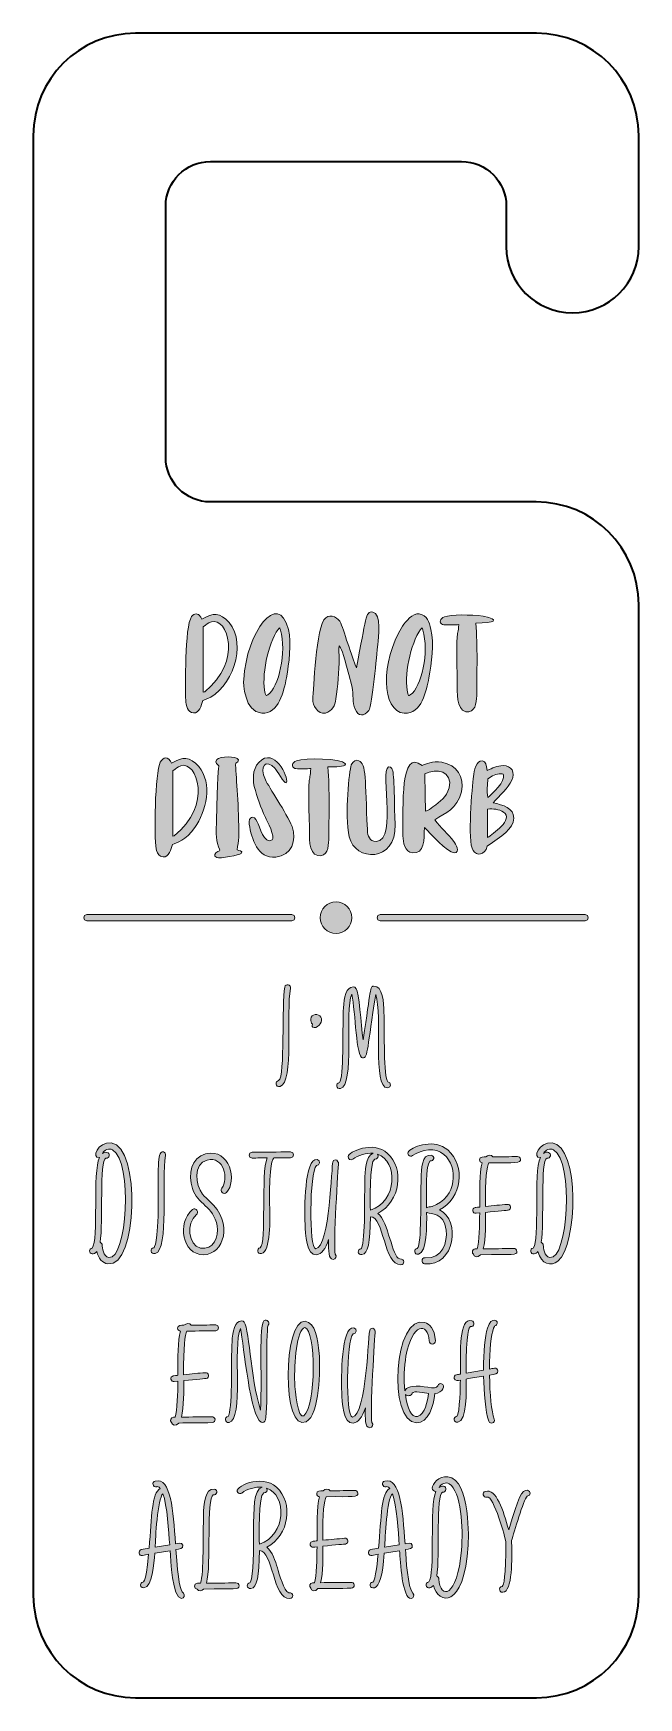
# Model space of a CAD drawing. Header units: inches. Extents: x 36 to 324, y 36 to 828.
import ezdxf

# ---------------------------------------------------------------- set-up
doc = ezdxf.new("R2010")
doc.units = ezdxf.units.IN
doc.header["$MEASUREMENT"] = 0
doc.layers.add('_U+0421_U+043B_U+043E_U+0439 1', color=7, linetype='Continuous')

msp = doc.modelspace()

# ---------------------------------------------------------------- hatches: boundary and pattern name
at = {"layer": '_U+0421_U+043B_U+043E_U+0439 1', "true_color": 0xffffff}
h = msp.add_hatch(color=7, dxfattribs=at)
h.dxf.hatch_style = 2
edge = h.paths.add_edge_path()
edge.add_spline(control_points=[(161.17, 481.77), (165.22, 483.33), (182.59, 482.97), (184.52, 480.44), (184.52, 480.44), (184.73, 480.09), (184.22, 479.74), (182.65, 478.88), (178.34, 478.88), (176.16, 478.88), (176.99, 467.55), (176.66, 455.61), (176.55, 444.18), (176.49, 441.01), (175.83, 435.74), (171.33, 436.68), (166.72, 437.62), (167.39, 446.4), (167.33, 450.01), (166.58, 477.45), (167.47, 470.49), (168.06, 478.1), (166.67, 478.1), (161.28, 477.77), (160.34, 478.21), (158.45, 478.99), (159.17, 480.99), (161.17, 481.77)], knot_values=[0, 0, 0, 0, 1, 1, 1, 2, 2, 2, 3, 3, 3, 4, 4, 4, 5, 5, 5, 6, 6, 6, 7, 7, 7, 8, 8, 8, 9, 9, 9, 9], degree=3, periodic=1)
edge = h.paths.add_edge_path()
edge.add_spline(control_points=[(122.8, 210.64), (124.66, 210.64), (124.61, 213.44), (122.76, 213.44), (119.07, 213.32), (115.41, 213.3), (111.09, 213.26), (110.46, 214.46), (108.63, 214.15), (107.64, 213.25), (106.29, 213.22), (104.65, 213.42), (104.65, 211.78), (104.65, 211.06), (105.26, 210.45), (106, 210.4), (104.59, 205.96), (104.86, 197.67), (104.8, 189.41), (104.72, 189.4), (102.62, 189.18), (102.57, 189.17), (100.81, 188.73), (101.32, 186.11), (103.05, 186.41), (103.05, 186.41), (104.78, 186.58), (104.78, 186.58), (104.71, 181.36), (104.54, 172.49), (103.54, 169.47), (103.26, 169.46), (102.97, 169.46), (102.67, 169.46), (101.4, 169.46), (100.77, 167.76), (101.82, 166.95), (101.95, 165.54), (103.91, 165.14), (105.19, 166.71), (110.42, 166.79), (115.81, 166.75), (121.07, 166.89), (121.88, 166.91), (122.61, 167.72), (122.45, 168.51), (122.31, 169.24), (121.67, 169.78), (120.95, 169.69), (116.13, 169.57), (111.26, 169.59), (106.43, 169.53), (107.74, 174.31), (107.59, 182.59), (107.55, 186.88), (113.69, 187.55), (118.26, 187.88), (118.26, 187.88), (120.09, 188.25), (119.6, 190.94), (117.89, 190.66), (114.69, 190.43), (111.29, 190.11), (107.53, 189.7), (107.33, 203.29), (108.21, 208.54), (109.09, 210.46), (114.75, 210.5), (118.69, 210.52), (122.8, 210.64)], knot_values=[0, 0, 0, 0, 1, 1, 1, 2, 2, 2, 3, 3, 3, 4, 4, 4, 5, 5, 5, 6, 6, 6, 7, 7, 7, 8, 8, 8, 9, 9, 9, 10, 10, 10, 11, 11, 11, 12, 12, 12, 13, 13, 13, 14, 14, 14, 15, 15, 15, 16, 16, 16, 17, 17, 17, 18, 18, 18, 19, 19, 19, 20, 20, 20, 21, 21, 21, 22, 22, 22, 23, 23, 23, 23], degree=3, periodic=1)
edge = h.paths.add_edge_path()
edge.add_spline(control_points=[(145.74, 215.3), (143.31, 212.98), (144.87, 190.88), (144.11, 172.8), (139.08, 188.18), (138.8, 214.24), (135.81, 215.24), (135.17, 215.45), (134.05, 215.28), (133.21, 214.56), (130.64, 212.36), (130.53, 205.78), (130.42, 202.31), (130.15, 195.96), (130.79, 172.29), (128.63, 169.79), (126.76, 169.63), (126.95, 166.66), (129.11, 167), (136.27, 168.11), (130.76, 203.22), (134.55, 211.72), (136.24, 203.36), (139.14, 169.46), (144.47, 167.04), (145.28, 166.6), (146.35, 167.22), (146.43, 168.16), (147.83, 173.51), (146.42, 209.77), (147.7, 213.29), (148.93, 214.65), (146.96, 216.46), (145.74, 215.3)], knot_values=[0, 0, 0, 0, 1, 1, 1, 2, 2, 2, 3, 3, 3, 4, 4, 4, 5, 5, 5, 6, 6, 6, 7, 7, 7, 8, 8, 8, 9, 9, 9, 10, 10, 10, 11, 11, 11, 11], degree=3, periodic=1)
edge = h.paths.add_edge_path()
edge.add_spline(control_points=[(127.93, 276.43), (132.96, 281.46), (129.77, 297.7), (117.99, 294.73), (110.99, 293.02), (109.55, 285.05), (111.68, 278.31), (114.07, 270.64), (121.76, 270), (123.49, 260.52), (124.45, 255.51), (121.66, 248.64), (115.49, 249.99), (109.63, 251.21), (108.74, 261.8), (113.52, 265.83), (115.21, 267), (113.27, 269.49), (111.76, 268.25), (104.16, 261.94), (106.87, 246.79), (116.95, 246.79), (126.67, 246.79), (131.5, 261.88), (119.78, 272.35), (118.73, 273.28), (117.65, 274.24), (116.53, 275.6), (112.98, 279.89), (112.01, 290.18), (118.7, 291.84), (126.88, 293.88), (128.88, 282.82), (125.73, 278.48), (124.46, 276.89), (126.66, 275.16), (127.93, 276.43)], knot_values=[0, 0, 0, 0, 1, 1, 1, 2, 2, 2, 3, 3, 3, 4, 4, 4, 5, 5, 5, 6, 6, 6, 7, 7, 7, 8, 8, 8, 9, 9, 9, 10, 10, 10, 11, 11, 11, 12, 12, 12, 12], degree=3, periodic=1)
edge = h.paths.add_edge_path()
edge.add_spline(control_points=[(155.59, 374.08), (154.11, 366.24), (155.89, 331.66), (152.7, 329.62), (150.84, 329.46), (151.04, 326.28), (153.46, 326.9), (160.16, 328.64), (156.18, 362.19), (158.34, 373.51), (158.79, 375.31), (155.96, 376), (155.59, 374.08)], knot_values=[0, 0, 0, 0, 1, 1, 1, 2, 2, 2, 3, 3, 3, 4, 4, 4, 4], degree=3, periodic=1)
edge = h.paths.add_edge_path()
edge.add_spline(control_points=[(158.97, 408.67), (158.97, 408.67), (61.53, 408.67), (61.53, 408.67), (59.55, 408.67), (59.54, 405.67), (61.53, 405.67), (61.53, 405.67), (158.97, 405.67), (158.97, 405.67), (160.95, 405.67), (160.96, 408.67), (158.97, 408.67)], knot_values=[0, 0, 0, 0, 1, 1, 1, 2, 2, 2, 3, 3, 3, 4, 4, 4, 4], degree=3, periodic=1)
edge = h.paths.add_edge_path()
edge.add_spline(control_points=[(94.59, 439.12), (93.48, 441.82), (93.59, 471.56), (96.03, 480.1), (96.81, 483.24), (99.49, 484.23), (101.08, 481.88), (101.31, 481.54), (101.47, 481.21), (101.75, 480.66), (107.14, 483.82), (110.36, 484.04), (114.69, 479.05), (121.46, 471.16), (118.3, 457.67), (112.8, 450.01), (108.63, 443.97), (104.03, 442.8), (102.25, 442.01), (101.42, 439.64), (100.59, 435.98), (97.75, 436.07), (95.86, 436.18), (95.14, 437.68), (94.59, 439.12)], knot_values=[0, 0, 0, 0, 1, 1, 1, 2, 2, 2, 3, 3, 3, 4, 4, 4, 5, 5, 5, 6, 6, 6, 7, 7, 7, 8, 8, 8, 8], degree=3, periodic=1)
edge = h.paths.add_edge_path()
edge.add_spline(control_points=[(102.36, 445.9), (102.81, 446.06), (102.97, 446.06), (103.08, 446.18), (121.37, 460.62), (113.81, 481.88), (106.25, 479.49), (104.4, 478.67), (104.19, 478.34), (102.36, 476.99), (102.36, 476.99), (102.36, 445.9), (102.36, 445.9)], knot_values=[0, 0, 0, 0, 1, 1, 1, 2, 2, 2, 3, 3, 3, 4, 4, 4, 4], degree=3, periodic=1)
edge = h.paths.add_edge_path()
edge.add_spline(control_points=[(246.25, 249.54), (245.5, 249.54), (244.87, 248.89), (244.87, 248.12), (244.87, 247.67), (245.07, 247.29), (245.4, 247.04), (245.53, 245.67), (247.46, 245.19), (248.77, 246.79), (264.4, 247.04), (266.05, 246.37), (266.05, 248.4), (266.05, 249.14), (265.36, 249.88), (264.53, 249.78), (259.71, 249.65), (254.84, 249.68), (250.01, 249.61), (251.32, 254.4), (251.17, 262.67), (251.13, 266.96), (257.27, 267.63), (261.84, 267.97), (261.84, 267.97), (263.67, 268.33), (263.19, 271.02), (261.47, 270.75), (258.27, 270.51), (254.87, 270.19), (251.11, 269.78), (250.91, 283.38), (251.79, 288.62), (252.67, 290.54), (265.54, 290.64), (268.04, 290.08), (267.75, 292.25), (267.7, 292.95), (267.09, 293.53), (266.35, 293.53), (262.65, 293.41), (258.99, 293.39), (254.68, 293.35), (254.04, 294.55), (252.21, 294.24), (251.22, 293.33), (250.7, 293.32), (250.13, 293.29), (249.61, 293.29), (247.85, 293.29), (247.73, 290.59), (249.58, 290.49), (248.15, 285.96), (248.44, 276.63), (248.38, 269.5), (248.31, 269.49), (246.2, 269.27), (246.15, 269.26), (244.38, 268.82), (244.92, 266.2), (246.63, 266.49), (246.63, 266.49), (248.36, 266.66), (248.36, 266.66), (248.3, 261.44), (248.12, 252.57), (247.12, 249.55), (246.84, 249.54), (246.55, 249.54), (246.25, 249.54)], knot_values=[0, 0, 0, 0, 1, 1, 1, 2, 2, 2, 3, 3, 3, 4, 4, 4, 5, 5, 5, 6, 6, 6, 7, 7, 7, 8, 8, 8, 9, 9, 9, 10, 10, 10, 11, 11, 11, 12, 12, 12, 13, 13, 13, 14, 14, 14, 15, 15, 15, 16, 16, 16, 17, 17, 17, 18, 18, 18, 19, 19, 19, 20, 20, 20, 21, 21, 21, 22, 22, 22, 23, 23, 23, 23], degree=3, periodic=1)
edge = h.paths.add_edge_path()
edge.add_spline(control_points=[(150.48, 292.85), (153.17, 292.85), (155.02, 292.89), (158.39, 292.95), (160.24, 292.95), (160.31, 295.75), (158.37, 295.75), (152.32, 295.61), (146.13, 295.71), (140.06, 295.56), (138.12, 295.56), (138.22, 292.7), (140.09, 292.76), (142.44, 292.84), (144.83, 292.85), (147.19, 292.85), (144.25, 285.68), (147.01, 252.04), (143.92, 250.1), (141.98, 249.85), (142.57, 246.81), (144.48, 247.36), (149.13, 248.09), (148.52, 264.16), (148.43, 270.57), (148.16, 290.32), (149.91, 292.63), (150.48, 292.85)], knot_values=[0, 0, 0, 0, 1, 1, 1, 2, 2, 2, 3, 3, 3, 4, 4, 4, 5, 5, 5, 6, 6, 6, 7, 7, 7, 8, 8, 8, 9, 9, 9, 9], degree=3, periodic=1)
edge = h.paths.add_edge_path()
edge.add_spline(control_points=[(97.86, 295.68), (95.14, 296.35), (95.34, 289.77), (95.39, 271.74), (95.48, 252.03), (93.5, 250.24), (93.28, 250.1), (91.42, 249.94), (91.62, 246.76), (94.04, 247.38), (100.73, 249.12), (96.76, 282.69), (98.93, 293.99), (99.12, 294.76), (98.58, 295.53), (97.86, 295.68)], knot_values=[0, 0, 0, 0, 1, 1, 1, 2, 2, 2, 3, 3, 3, 4, 4, 4, 5, 5, 5, 5], degree=3, periodic=1)
edge = h.paths.add_edge_path()
edge.add_spline(control_points=[(226.97, 180.7), (226.37, 174.8), (224.13, 166.71), (218.23, 166.81), (204.45, 167.06), (207.5, 218.95), (222.27, 214.54), (224.34, 213.91), (226.9, 211.89), (227.29, 205.88), (227.29, 203.8), (224.29, 203.77), (224.29, 205.81), (223.75, 214.76), (216.26, 214.58), (213.3, 198.58), (212.37, 193.49), (212.23, 187.32), (212.78, 182), (212.82, 182.1), (212.85, 182.19), (212.9, 182.28), (213.65, 183.61), (215.06, 184.04), (216.51, 184.13), (220.66, 184.99), (227.58, 181.99), (228.47, 184.47), (228.79, 185.25), (229.54, 185.61), (230.25, 185.36), (232.32, 184.72), (230.96, 181.04), (226.97, 180.7)], knot_values=[0, 0, 0, 0, 1, 1, 1, 2, 2, 2, 3, 3, 3, 4, 4, 4, 5, 5, 5, 6, 6, 6, 7, 7, 7, 8, 8, 8, 9, 9, 9, 10, 10, 10, 11, 11, 11, 11], degree=3, periodic=1)
edge = h.paths.add_edge_path()
edge.add_spline(control_points=[(223.96, 180.81), (222.41, 180.99), (216.66, 182.24), (216.31, 180.9), (216.17, 180.18), (215.47, 179.72), (214.79, 179.78), (214.15, 179.66), (213.47, 179.7), (213, 180.21), (213.89, 173.8), (215.88, 169.07), (218.8, 169.83), (222.29, 170.75), (223.57, 177.24), (223.96, 180.81)], knot_values=[0, 0, 0, 0, 1, 1, 1, 2, 2, 2, 3, 3, 3, 4, 4, 4, 5, 5, 5, 5], degree=3, periodic=1)
edge = h.paths.add_edge_path()
edge.add_spline(control_points=[(237.27, 189.7), (236.43, 189.54), (235.97, 188.67), (236.16, 187.96), (236.53, 186.47), (238.15, 186.99), (239.15, 187.17), (239.12, 185.03), (238.98, 171.44), (237.48, 169.88), (235.6, 169.71), (235.79, 166.76), (237.95, 167.09), (242.43, 167.79), (241.97, 182.02), (241.93, 187.65), (244.62, 188.12), (247.4, 188.56), (250.22, 189.05), (250.35, 181.41), (251.05, 172.09), (252.64, 167.52), (253.29, 165.9), (255.98, 166.79), (255.21, 168.59), (254.03, 172.14), (253.16, 180.47), (253.02, 189.53), (255.68, 189.98), (257.03, 190.03), (257.03, 191.51), (257.03, 192.32), (256.16, 193.03), (255.36, 192.83), (254.59, 192.67), (253.8, 192.51), (253, 192.37), (253.02, 201.51), (253.74, 208.74), (254.98, 211.85), (255.29, 212.66), (255.5, 212.88), (255.59, 212.93), (255.91, 212.98), (256.19, 213.15), (256.4, 213.4), (257.97, 215.32), (253.85, 218.03), (252, 211.79), (250.86, 208.11), (250.19, 200.71), (250.2, 191.89), (250.2, 191.89), (241.91, 190.51), (241.91, 190.51), (241.68, 210.27), (243.45, 212.41), (244.01, 212.59), (245.76, 212.3), (246.28, 214.93), (244.58, 215.35), (238.38, 216.9), (239.25, 200.46), (239.18, 190.02), (238.55, 189.91), (237.91, 189.8), (237.27, 189.7)], knot_values=[0, 0, 0, 0, 1, 1, 1, 2, 2, 2, 3, 3, 3, 4, 4, 4, 5, 5, 5, 6, 6, 6, 7, 7, 7, 8, 8, 8, 9, 9, 9, 10, 10, 10, 11, 11, 11, 12, 12, 12, 13, 13, 13, 14, 14, 14, 15, 15, 15, 16, 16, 16, 17, 17, 17, 18, 18, 18, 19, 19, 19, 20, 20, 20, 21, 21, 21, 22, 22, 22, 22], degree=3, periodic=1)
edge = h.paths.add_edge_path()
edge.add_spline(control_points=[(158.06, 83.17), (149.81, 82.78), (150.17, 106.11), (143.55, 105.99), (143.56, 93.67), (142.37, 88.4), (139.55, 87.96), (137.42, 87.64), (137.16, 90.57), (139.11, 90.75), (139.09, 90.76), (139.17, 90.84), (139.29, 91.11), (140.74, 94.02), (140.79, 106.93), (140.81, 115.47), (140.85, 125.79), (140.73, 134.96), (144.82, 136.16), (141.52, 136.46), (137.85, 135.33), (135.15, 133.4), (134.54, 132.95), (133.71, 133.04), (133.24, 133.61), (130.8, 136.36), (144.61, 142.67), (151.73, 136.14), (159.73, 128.96), (157.92, 113.23), (147.07, 107.57), (149.77, 105.55), (151.16, 100.97), (152.12, 97.75), (152.95, 94.96), (155.34, 86.45), (157.51, 85.93), (160.22, 86.05), (159.76, 83.17), (158.06, 83.17)], knot_values=[0, 0, 0, 0, 1, 1, 1, 2, 2, 2, 3, 3, 3, 4, 4, 4, 5, 5, 5, 6, 6, 6, 7, 7, 7, 8, 8, 8, 9, 9, 9, 10, 10, 10, 11, 11, 11, 12, 12, 12, 13, 13, 13, 13], degree=3, periodic=1)
edge = h.paths.add_edge_path()
edge.add_spline(control_points=[(146.92, 135.73), (147.73, 134.7), (146.82, 133.25), (145.59, 133.46), (143.09, 132.61), (143.51, 111.51), (143.53, 109.1), (156.55, 113.19), (156.75, 132.61), (146.92, 135.73)], knot_values=[0, 0, 0, 0, 1, 1, 1, 2, 2, 2, 3, 3, 3, 3], degree=3, periodic=1)
edge = h.paths.add_edge_path()
edge.add_spline(control_points=[(216.61, 85.67), (217.46, 84.82), (216.92, 83.4), (215.8, 83.24), (211.49, 82.63), (210.59, 101.08), (210.24, 105.96), (210.24, 105.96), (202.95, 104.72), (202.95, 104.72), (202.13, 93.94), (200.72, 89.02), (198.26, 88.32), (195.92, 87.64), (195.52, 90.87), (197.49, 91.03), (198.82, 91.42), (199.92, 102.85), (200.05, 104.23), (199.06, 104.06), (198.08, 103.89), (197.15, 103.69), (195.33, 103.33), (194.79, 106.01), (196.52, 106.45), (197.7, 106.67), (199.1, 106.94), (200.28, 107.14), (201.57, 122.58), (201.49, 133.3), (205.58, 135.59), (204.82, 136.55), (204.18, 136.48), (203.89, 136.42), (202.06, 135.85), (201.33, 138.7), (203.17, 139.12), (210.73, 140.83), (211.73, 125.33), (212.84, 109.26), (213.9, 109.45), (215.89, 110.17), (216.29, 108.56), (216.65, 106.8), (214.73, 106.78), (213.02, 106.46), (213.29, 102.65), (214.1, 88.25), (216.61, 85.67)], knot_values=[0, 0, 0, 0, 1, 1, 1, 2, 2, 2, 3, 3, 3, 4, 4, 4, 5, 5, 5, 6, 6, 6, 7, 7, 7, 8, 8, 8, 9, 9, 9, 10, 10, 10, 11, 11, 11, 12, 12, 12, 13, 13, 13, 14, 14, 14, 15, 15, 15, 16, 16, 16, 16], degree=3, periodic=1)
edge = h.paths.add_edge_path()
edge.add_spline(control_points=[(210.05, 108.78), (209.67, 114.58), (208.81, 127.66), (206.87, 133.09), (204.11, 130.79), (203.36, 111.47), (203.13, 107.62), (203.13, 107.62), (210.05, 108.78), (210.05, 108.78)], knot_values=[0, 0, 0, 0, 1, 1, 1, 2, 2, 2, 3, 3, 3, 3], degree=3, periodic=1)
edge = h.paths.add_edge_path()
edge.add_spline(control_points=[(298.47, 408.67), (298.47, 408.67), (201.03, 408.67), (201.03, 408.67), (199.05, 408.67), (199.04, 405.67), (201.03, 405.67), (201.03, 405.67), (298.47, 405.67), (298.47, 405.67), (300.45, 405.67), (300.45, 408.67), (298.47, 408.67)], knot_values=[0, 0, 0, 0, 1, 1, 1, 2, 2, 2, 3, 3, 3, 4, 4, 4, 4], degree=3, periodic=1)
edge = h.paths.add_edge_path()
edge.add_spline(control_points=[(165.84, 167.34), (154.25, 161.32), (154.61, 216.3), (165.35, 215.14), (170.16, 214.61), (171.42, 206.66), (171.99, 199.8), (172.56, 192.61), (172.26, 170.7), (165.84, 167.34)], knot_values=[0, 0, 0, 0, 1, 1, 1, 2, 2, 2, 3, 3, 3, 3], degree=3, periodic=1)
edge = h.paths.add_edge_path()
edge.add_spline(control_points=[(165.15, 212.15), (161.34, 211.53), (160.02, 195.03), (160.36, 185.87), (160.55, 182.18), (161.95, 168.09), (164.63, 170.11), (170.67, 174.71), (170.47, 211.34), (165.15, 212.15)], knot_values=[0, 0, 0, 0, 1, 1, 1, 2, 2, 2, 3, 3, 3, 3], degree=3, periodic=1)
edge = h.paths.add_edge_path()
edge.add_spline(control_points=[(132.41, 90.66), (127.75, 90.53), (123.07, 90.6), (118.41, 90.54), (120.73, 98.82), (118.22, 131.21), (121.58, 132.48), (123.39, 132.12), (124.03, 134.88), (122.1, 135.26), (117.52, 135.86), (117.1, 127.55), (116.96, 122.95), (116.69, 114.31), (117.2, 95.12), (115.54, 90.52), (115.04, 90.52), (114.54, 90.51), (114.1, 90.47), (112.24, 90.47), (112.24, 87.76), (114.03, 87.67), (114.62, 86.54), (116.12, 86.82), (117.02, 87.72), (132.11, 87.96), (133.86, 87.18), (133.86, 89.28), (133.86, 90.04), (133.17, 90.71), (132.41, 90.66)], knot_values=[0, 0, 0, 0, 1, 1, 1, 2, 2, 2, 3, 3, 3, 4, 4, 4, 5, 5, 5, 6, 6, 6, 7, 7, 7, 8, 8, 8, 9, 9, 9, 10, 10, 10, 10], degree=3, periodic=1)
edge = h.paths.add_edge_path()
edge.add_spline(control_points=[(71.48, 242.44), (68.86, 242.82), (67.02, 244.93), (66.21, 248.35), (64.88, 246.55), (62.76, 246.98), (62.76, 248.59), (62.76, 249.29), (63.32, 249.9), (64.01, 249.96), (67.16, 253.53), (64.15, 286.26), (67.43, 293.1), (63.46, 292.3), (66.6, 300.77), (73.01, 300.01), (87.33, 298.42), (85.5, 240.41), (71.48, 242.44)], knot_values=[0, 0, 0, 0, 1, 1, 1, 2, 2, 2, 3, 3, 3, 4, 4, 4, 5, 5, 5, 6, 6, 6, 6], degree=3, periodic=1)
edge = h.paths.add_edge_path()
edge.add_spline(control_points=[(73.71, 296.69), (72.13, 297.64), (69.73, 296.64), (68.87, 294.94), (69.51, 295.41), (70.25, 295.61), (71.04, 295.51), (72.8, 295.26), (72.45, 292.41), (70.58, 292.72), (67.19, 291.78), (69.44, 262.15), (67.75, 252.73), (68.35, 252.54), (68.78, 251.98), (68.78, 251.29), (68.84, 250.42), (69.24, 245.79), (71.9, 245.41), (80.61, 244.17), (83.4, 290.93), (73.71, 296.69)], knot_values=[0, 0, 0, 0, 1, 1, 1, 2, 2, 2, 3, 3, 3, 4, 4, 4, 5, 5, 5, 6, 6, 6, 7, 7, 7, 7], degree=3, periodic=1)
edge = h.paths.add_edge_path()
edge.add_spline(control_points=[(108.49, 510.63), (108.4, 516.34), (107.93, 545.61), (111.32, 550.44), (112.49, 552.11), (114.37, 552.11), (115.54, 550.39), (115.76, 550.05), (115.93, 549.72), (116.21, 549.17), (121.59, 552.33), (124.81, 552.55), (129.14, 547.56), (138, 537.25), (130.31, 515.7), (118.2, 511.13), (117.71, 510.96), (117.21, 510.74), (116.71, 510.52), (115.86, 508.12), (115.04, 504.49), (112.21, 504.58), (109.63, 504.73), (108.49, 508.26), (108.49, 510.63)], knot_values=[0, 0, 0, 0, 1, 1, 1, 2, 2, 2, 3, 3, 3, 4, 4, 4, 5, 5, 5, 6, 6, 6, 7, 7, 7, 8, 8, 8, 8], degree=3, periodic=1)
edge = h.paths.add_edge_path()
edge.add_spline(control_points=[(116.82, 514.41), (117.26, 514.57), (117.43, 514.57), (117.54, 514.68), (135.8, 529.12), (128.27, 550.39), (120.7, 548), (118.86, 547.18), (118.64, 546.84), (116.82, 545.5), (116.82, 545.5), (116.82, 514.41), (116.82, 514.41)], knot_values=[0, 0, 0, 0, 1, 1, 1, 2, 2, 2, 3, 3, 3, 4, 4, 4, 4], degree=3, periodic=1)
edge = h.paths.add_edge_path()
edge.add_spline(control_points=[(107.43, 85.67), (108.36, 84.75), (107.65, 83.23), (106.43, 83.23), (102.23, 83.23), (101.37, 101.74), (101.06, 105.96), (101.06, 105.96), (93.78, 104.72), (93.78, 104.72), (93.4, 99.71), (92.67, 88.76), (88.56, 88.24), (87.37, 88.09), (86.59, 89.6), (87.35, 90.53), (88.17, 91.53), (89.42, 88.72), (90.87, 104.23), (89.88, 104.06), (88.91, 103.89), (87.97, 103.69), (86.17, 103.33), (85.61, 106.01), (87.34, 106.45), (88.53, 106.67), (89.92, 106.94), (91.1, 107.14), (92.37, 122.38), (92.3, 133.3), (96.4, 135.6), (95.64, 136.55), (95, 136.48), (94.72, 136.42), (92.82, 135.83), (92.21, 138.72), (93.99, 139.12), (101.55, 140.83), (102.55, 125.33), (103.66, 109.26), (104.73, 109.45), (106.72, 110.17), (107.12, 108.56), (107.47, 106.8), (105.55, 106.78), (103.85, 106.46), (104.93, 91.38), (105.87, 87.28), (107.43, 85.67)], knot_values=[0, 0, 0, 0, 1, 1, 1, 2, 2, 2, 3, 3, 3, 4, 4, 4, 5, 5, 5, 6, 6, 6, 7, 7, 7, 8, 8, 8, 9, 9, 9, 10, 10, 10, 11, 11, 11, 12, 12, 12, 13, 13, 13, 14, 14, 14, 15, 15, 15, 16, 16, 16, 16], degree=3, periodic=1)
edge = h.paths.add_edge_path()
edge.add_spline(control_points=[(100.88, 108.78), (100.5, 114.58), (99.64, 127.66), (97.7, 133.09), (94.92, 130.78), (94.18, 111.32), (93.96, 107.62), (93.96, 107.62), (100.88, 108.78), (100.88, 108.78)], knot_values=[0, 0, 0, 0, 1, 1, 1, 2, 2, 2, 3, 3, 3, 3], degree=3, periodic=1)
edge = h.paths.add_edge_path()
edge.add_spline(control_points=[(188.95, 134.65), (185.26, 134.53), (181.6, 134.51), (177.28, 134.47), (176.65, 135.67), (174.82, 135.35), (173.83, 134.45), (172.4, 134.42), (170.84, 134.59), (170.84, 132.99), (170.84, 132.26), (171.45, 131.65), (172.19, 131.61), (170.72, 126.96), (171.04, 116.37), (170.99, 110.62), (170.91, 110.61), (168.81, 110.39), (168.76, 110.38), (167.56, 110.08), (167.31, 108.57), (168.18, 107.88), (168.79, 107.41), (169.38, 107.62), (170.97, 107.78), (170.9, 102.56), (170.73, 93.69), (169.73, 90.67), (169.45, 90.66), (169.16, 90.66), (168.86, 90.66), (167.59, 90.66), (166.96, 88.97), (168.01, 88.16), (168.14, 86.75), (170.1, 86.34), (171.38, 87.91), (176.61, 88), (182, 87.96), (187.26, 88.09), (188.07, 88.11), (188.8, 88.93), (188.64, 89.72), (188.49, 90.45), (187.86, 90.98), (187.14, 90.9), (182.32, 90.77), (177.45, 90.8), (172.62, 90.73), (173.93, 95.52), (173.78, 103.79), (173.74, 108.08), (179.88, 108.75), (184.45, 109.09), (184.45, 109.09), (186.29, 109.46), (185.79, 112.13), (184.08, 111.87), (180.88, 111.63), (177.48, 111.31), (173.72, 110.9), (173.52, 124.5), (174.4, 129.74), (175.28, 131.66), (188.15, 131.76), (190.65, 131.2), (190.36, 133.37), (190.31, 134.09), (189.68, 134.69), (188.95, 134.65)], knot_values=[0, 0, 0, 0, 1, 1, 1, 2, 2, 2, 3, 3, 3, 4, 4, 4, 5, 5, 5, 6, 6, 6, 7, 7, 7, 8, 8, 8, 9, 9, 9, 10, 10, 10, 11, 11, 11, 12, 12, 12, 13, 13, 13, 14, 14, 14, 15, 15, 15, 16, 16, 16, 17, 17, 17, 18, 18, 18, 19, 19, 19, 20, 20, 20, 21, 21, 21, 22, 22, 22, 23, 23, 23, 23], degree=3, periodic=1)
edge = h.paths.add_edge_path()
edge.add_spline(control_points=[(211.61, 545.83), (213.22, 548.17), (216.44, 552.05), (219.55, 551.83), (223.66, 550.72), (224.16, 548.17), (225.16, 544.33), (226.82, 537.73), (225.38, 528.01), (224.22, 521.29), (223.11, 515.24), (220.66, 503.97), (212.5, 504.47), (201.61, 505.23), (200.95, 528.94), (211.61, 545.83)], knot_values=[0, 0, 0, 0, 1, 1, 1, 2, 2, 2, 3, 3, 3, 4, 4, 4, 5, 5, 5, 5], degree=3, periodic=1)
edge = h.paths.add_edge_path()
edge.add_spline(control_points=[(214.17, 513.91), (214.5, 512.68), (214.39, 512.63), (215.33, 513.18), (220.75, 516.72), (224.37, 533.78), (221.33, 544.06), (221, 545.28), (221.27, 545.56), (220.22, 544.28), (215.44, 537.78), (212.11, 521.51), (214.17, 513.91)], knot_values=[0, 0, 0, 0, 1, 1, 1, 2, 2, 2, 3, 3, 3, 4, 4, 4, 4], degree=3, periodic=1)
edge = h.paths.add_edge_path()
edge.add_spline(control_points=[(271.11, 134.69), (268.36, 134.93), (266.84, 131.58), (262.18, 115.91), (259.44, 125.15), (256.39, 135.74), (251.03, 134.19), (249.39, 133.78), (249.85, 131.01), (251.82, 131.5), (255.05, 132.36), (260.73, 111.39), (260.74, 110.38), (260.89, 93.18), (259.77, 89.58), (259.06, 88.99), (257, 88.68), (257.55, 85.32), (260.2, 86.38), (264.23, 88.18), (263.61, 105.53), (263.55, 110.82), (264.66, 114.26), (269.16, 130.45), (270.97, 131.89), (272.83, 131.95), (272.83, 134.53), (271.11, 134.69)], knot_values=[0, 0, 0, 0, 1, 1, 1, 2, 2, 2, 3, 3, 3, 4, 4, 4, 5, 5, 5, 6, 6, 6, 7, 7, 7, 8, 8, 8, 9, 9, 9, 9], degree=3, periodic=1)
edge = h.paths.add_edge_path()
edge.add_spline(control_points=[(233.22, 296.64), (226.98, 302.15), (217.02, 298.45), (214.62, 296.08), (213.31, 294.77), (215.16, 292.86), (216.47, 293.97), (220.73, 296.98), (227.43, 298.01), (231.34, 294.52), (238.25, 288.49), (237.77, 274.05), (225.73, 269.73), (225.66, 269.72), (225.61, 269.71), (225.55, 269.7), (224.71, 269.65), (223.76, 269.59), (223.08, 269.16), (222.99, 273.77), (222.58, 290.65), (224.84, 291.4), (226.67, 291.1), (227.22, 293.76), (225.31, 294.13), (220.73, 294.8), (220.63, 287.58), (220.5, 282.97), (220.22, 274.14), (220.8, 251.89), (218.65, 249.77), (216.85, 249.61), (217.01, 246.66), (219.17, 246.98), (223.39, 247.64), (223.19, 260.96), (223.11, 266.91), (223.28, 266.84), (223.45, 266.8), (223.62, 266.75), (224.84, 266.01), (231.33, 267.19), (232.42, 258.45), (233.11, 253.09), (230.61, 244.38), (222.45, 245.32), (220.59, 245.52), (220.32, 242.62), (222.17, 242.52), (236.65, 241.01), (239.5, 263.3), (229.23, 268.16), (240.17, 273.61), (241.61, 289.27), (233.22, 296.64)], knot_values=[0, 0, 0, 0, 1, 1, 1, 2, 2, 2, 3, 3, 3, 4, 4, 4, 5, 5, 5, 6, 6, 6, 7, 7, 7, 8, 8, 8, 9, 9, 9, 10, 10, 10, 11, 11, 11, 12, 12, 12, 13, 13, 13, 14, 14, 14, 15, 15, 15, 16, 16, 16, 17, 17, 17, 18, 18, 18, 18], degree=3, periodic=1)
edge = h.paths.add_edge_path()
edge.add_spline(control_points=[(242.89, 108.6), (240.99, 77.65), (228.48, 80.47), (226.35, 89.47), (225.87, 88.82), (225.31, 88.44), (224.66, 88.34), (222.74, 87.79), (222.16, 90.9), (224.15, 91.08), (227.29, 94.64), (224.29, 127.29), (227.55, 134.18), (226.63, 134.03), (225.78, 134.77), (225.78, 135.73), (225.78, 137.78), (228.86, 141.63), (233.15, 141.13), (244.31, 139.9), (242.95, 109.88), (242.89, 108.6)], knot_values=[0, 0, 0, 0, 1, 1, 1, 2, 2, 2, 3, 3, 3, 4, 4, 4, 5, 5, 5, 6, 6, 6, 7, 7, 7, 7], degree=3, periodic=1)
edge = h.paths.add_edge_path()
edge.add_spline(control_points=[(233.85, 137.81), (232.29, 138.75), (229.88, 137.79), (229.01, 136.06), (229.65, 136.53), (230.39, 136.73), (231.18, 136.63), (232.98, 136.38), (232.56, 133.54), (230.71, 133.84), (227.31, 132.89), (229.62, 103.55), (227.89, 93.86), (228.49, 93.67), (228.92, 93.1), (228.92, 92.41), (229.5, 82.93), (237.74, 83.05), (239.71, 106.27), (240.52, 116.64), (239.63, 134.37), (233.85, 137.81)], knot_values=[0, 0, 0, 0, 1, 1, 1, 2, 2, 2, 3, 3, 3, 4, 4, 4, 5, 5, 5, 6, 6, 6, 7, 7, 7, 7], degree=3, periodic=1)
edge = h.paths.add_edge_path()
edge.add_spline(control_points=[(220.98, 479.55), (222.61, 480.17), (225.88, 481.84), (230.37, 481.16), (237.58, 479.71), (241.19, 474.33), (239.64, 467.11), (237.54, 458.65), (232.13, 457.09), (227.09, 453.73), (229.86, 449.89), (233.25, 447.06), (236.03, 443.45), (236.86, 442.34), (239.36, 438.12), (236.36, 438.01), (232.86, 438.23), (224.87, 447.34), (222.09, 450.06), (221.84, 444.37), (222.19, 437.53), (216.48, 437.96), (212.6, 438.29), (211.87, 443.01), (211.87, 446.06), (211.88, 460.34), (210.49, 487.97), (220.98, 479.55)], knot_values=[0, 0, 0, 0, 1, 1, 1, 2, 2, 2, 3, 3, 3, 4, 4, 4, 5, 5, 5, 6, 6, 6, 7, 7, 7, 8, 8, 8, 9, 9, 9, 9], degree=3, periodic=1)
edge = h.paths.add_edge_path()
edge.add_spline(control_points=[(222.2, 475.6), (222.26, 473.99), (222.59, 457.89), (222.59, 457.83), (224.04, 458.22), (224.81, 459.06), (226.09, 459.94), (229.81, 462.55), (232.31, 464.44), (233.86, 468.88), (235.66, 476.97), (227.78, 478.45), (222.2, 475.6)], knot_values=[0, 0, 0, 0, 1, 1, 1, 2, 2, 2, 3, 3, 3, 4, 4, 4, 4], degree=3, periodic=1)
edge = h.paths.add_edge_path()
edge.add_spline(control_points=[(285.54, 243.67), (282.45, 241.16), (277.52, 242.06), (276.03, 248.35), (275.55, 247.7), (275, 247.32), (274.35, 247.22), (272.41, 246.66), (271.85, 249.78), (273.83, 249.96), (277.1, 253.64), (273.81, 285.85), (277.24, 293.07), (273.19, 292.38), (276.5, 300.75), (282.83, 300.01), (295.95, 298.56), (295.09, 251.44), (285.54, 243.67)], knot_values=[0, 0, 0, 0, 1, 1, 1, 2, 2, 2, 3, 3, 3, 4, 4, 4, 5, 5, 5, 6, 6, 6, 6], degree=3, periodic=1)
edge = h.paths.add_edge_path()
edge.add_spline(control_points=[(283.54, 296.69), (281.95, 297.63), (279.55, 296.64), (278.69, 294.94), (280.43, 296.21), (282.31, 295.37), (282, 293.8), (281.81, 293.06), (281.1, 292.6), (280.4, 292.72), (277.05, 291.78), (279.26, 262.13), (277.57, 252.73), (278.17, 252.54), (278.6, 251.98), (278.6, 251.29), (278.66, 250.42), (279.06, 245.79), (281.72, 245.41), (290.41, 244.16), (293.23, 290.93), (283.54, 296.69)], knot_values=[0, 0, 0, 0, 1, 1, 1, 2, 2, 2, 3, 3, 3, 4, 4, 4, 5, 5, 5, 6, 6, 6, 7, 7, 7, 7], degree=3, periodic=1)
edge = h.paths.add_edge_path()
edge.add_spline(control_points=[(251.91, 477.16), (254.47, 478.38), (256.58, 479.49), (259.52, 479.55), (263.63, 479.6), (265.29, 476.21), (263.63, 472.61), (262, 468.9), (257.74, 465.15), (254.74, 461.89), (259.49, 460.71), (264.63, 459.45), (264.57, 454.56), (264.38, 449.17), (258.68, 445.98), (251.97, 441.18), (250.68, 436.68), (246.98, 436.5), (245.19, 439.18), (242.34, 443.3), (244.89, 469.88), (245.36, 474.33), (245.7, 477.15), (246.82, 482.2), (249.64, 481.82), (251.39, 481.6), (251.57, 479.73), (251.91, 477.16)], knot_values=[0, 0, 0, 0, 1, 1, 1, 2, 2, 2, 3, 3, 3, 4, 4, 4, 5, 5, 5, 6, 6, 6, 7, 7, 7, 8, 8, 8, 9, 9, 9, 9], degree=3, periodic=1)
edge = h.paths.add_edge_path()
edge.add_spline(control_points=[(252.14, 458.83), (252.14, 458.83), (252.14, 445.4), (252.14, 445.4), (254.41, 446.73), (264.74, 454.11), (259.74, 457.39), (257.41, 458.89), (254.8, 459.06), (252.14, 458.83)], knot_values=[0, 0, 0, 0, 1, 1, 1, 2, 2, 2, 3, 3, 3, 3], degree=3, periodic=1)
edge = h.paths.add_edge_path()
edge.add_spline(control_points=[(252.19, 464.39), (254.3, 466.11), (260.85, 472.05), (259.63, 475.11), (259.46, 475.66), (259.41, 475.49), (258.58, 475.6), (256.19, 475.77), (254.08, 474.72), (252.25, 473.27), (252.14, 470.49), (251.64, 467.55), (252.19, 464.39)], knot_values=[0, 0, 0, 0, 1, 1, 1, 2, 2, 2, 3, 3, 3, 4, 4, 4, 4], degree=3, periodic=1)
edge = h.paths.add_edge_path()
edge.add_spline(control_points=[(230.71, 546.72), (231.66, 546.28), (237.04, 546.61), (238.43, 546.61), (237.87, 539.27), (236.96, 545.89), (237.71, 518.52), (237.77, 514.91), (237.1, 506.13), (241.71, 505.19), (246.21, 504.25), (246.87, 509.52), (246.93, 512.68), (247.04, 524.12), (247.37, 536.06), (246.54, 547.39), (255.31, 547.39), (258.54, 548.82), (250.04, 550.67), (244.15, 551.4), (234.67, 551.48), (231.55, 550.28), (229.55, 549.5), (228.83, 547.5), (230.71, 546.72)], knot_values=[0, 0, 0, 0, 1, 1, 1, 2, 2, 2, 3, 3, 3, 4, 4, 4, 5, 5, 5, 6, 6, 6, 7, 7, 7, 8, 8, 8, 8], degree=3, periodic=1)
edge = h.paths.add_edge_path()
edge.add_spline(control_points=[(199.88, 266.45), (205.03, 262.59), (206.57, 245.7), (210.32, 244.81), (213.01, 244.92), (212.59, 242.05), (210.87, 242.05), (202.59, 241.66), (203.03, 264.95), (196.36, 264.87), (196.37, 252.55), (195.18, 247.28), (192.36, 246.84), (190.21, 246.51), (189.99, 249.43), (191.92, 249.63), (191.9, 249.64), (191.98, 249.72), (192.1, 249.99), (194.06, 253.91), (193.45, 275.74), (193.72, 282.15), (193.85, 286.12), (193.96, 293.97), (197.63, 295.04), (194.33, 295.35), (190.66, 294.21), (187.96, 292.28), (186.96, 291.54), (185.63, 292.34), (185.71, 293.5), (185.86, 295.63), (197.63, 301.35), (204.53, 295.02), (212.53, 287.85), (210.75, 272.12), (199.88, 266.45)], knot_values=[0, 0, 0, 0, 1, 1, 1, 2, 2, 2, 3, 3, 3, 4, 4, 4, 5, 5, 5, 6, 6, 6, 7, 7, 7, 8, 8, 8, 9, 9, 9, 10, 10, 10, 11, 11, 11, 12, 12, 12, 12], degree=3, periodic=1)
edge = h.paths.add_edge_path()
edge.add_spline(control_points=[(199.69, 294.63), (200.59, 293.53), (199.58, 292.14), (198.4, 292.34), (195.89, 291.49), (196.32, 270.17), (196.34, 267.98), (209.39, 272.09), (209.55, 291.54), (199.69, 294.63)], knot_values=[0, 0, 0, 0, 1, 1, 1, 2, 2, 2, 3, 3, 3, 3], degree=3, periodic=1)
edge = h.paths.add_edge_path()
edge.add_spline(control_points=[(199.04, 443.45), (195.88, 443.51), (195.1, 446.06), (194.94, 448.73), (194.94, 448.73), (194.94, 449.23), (194.94, 449.23), (193.78, 473.22), (194.47, 480.24), (190.88, 481.88), (189.3, 482.61), (188.25, 481.52), (187.53, 480.43), (187.31, 480.14), (187.22, 479.73), (187.22, 479.73), (186.29, 477.19), (184.01, 456.58), (186.33, 445.62), (188.96, 433.83), (208.75, 433.22), (208.1, 451.45), (207.49, 472.49), (207.73, 477.87), (205.99, 478.77), (199.49, 482.16), (210.11, 443.45), (199.04, 443.45)], knot_values=[0, 0, 0, 0, 1, 1, 1, 2, 2, 2, 3, 3, 3, 4, 4, 4, 5, 5, 5, 6, 6, 6, 7, 7, 7, 8, 8, 8, 9, 9, 9, 9], degree=3, periodic=1)
edge = h.paths.add_edge_path()
edge.add_spline(control_points=[(136.09, 520.52), (137.45, 543.06), (152.43, 563.2), (157.35, 544.33), (159.02, 537.73), (157.58, 528.01), (156.41, 521.29), (155.3, 515.24), (152.86, 503.97), (144.69, 504.47), (136.31, 505.05), (135.94, 518.7), (136.09, 520.52)], knot_values=[0, 0, 0, 0, 1, 1, 1, 2, 2, 2, 3, 3, 3, 4, 4, 4, 4], degree=3, periodic=1)
edge = h.paths.add_edge_path()
edge.add_spline(control_points=[(146.36, 513.91), (146.69, 512.68), (146.58, 512.63), (147.52, 513.18), (152.84, 516.65), (156.61, 533.62), (153.52, 544.06), (153.19, 545.28), (153.47, 545.56), (152.41, 544.28), (147.64, 537.78), (144.3, 521.51), (146.36, 513.91)], knot_values=[0, 0, 0, 0, 1, 1, 1, 2, 2, 2, 3, 3, 3, 4, 4, 4, 4], degree=3, periodic=1)
edge = h.paths.add_edge_path()
edge.add_spline(control_points=[(150.9, 478.27), (151.73, 477.33), (155.4, 471.05), (156.23, 471.33), (158.17, 472), (151.95, 487.38), (144.68, 482.27), (140.57, 479.38), (140.12, 474.05), (141.12, 469.55), (142.46, 464.44), (144.12, 459.67), (146.4, 454.89), (147.18, 453.28), (151.34, 445.4), (149.56, 444.18), (146.01, 441.79), (143.46, 450.73), (142.57, 452.84), (140.96, 456.34), (138.13, 455.28), (138.74, 451.62), (139.85, 444.84), (142.57, 435.12), (151.34, 436.01), (159.06, 436.79), (161.28, 443.84), (159.17, 450.5), (156.32, 457.08), (148.12, 469.33), (146.4, 472.77), (143.18, 479.44), (146.85, 482.88), (150.9, 478.27)], knot_values=[0, 0, 0, 0, 1, 1, 1, 2, 2, 2, 3, 3, 3, 4, 4, 4, 5, 5, 5, 6, 6, 6, 7, 7, 7, 8, 8, 8, 9, 9, 9, 10, 10, 10, 11, 11, 11, 11], degree=3, periodic=1)
edge = h.paths.add_edge_path()
edge.add_spline(control_points=[(123.24, 482.38), (121.91, 480.77), (124.13, 479.88), (124.24, 479.49), (124.24, 479.49), (123.44, 472.99), (123.13, 453.28), (123.08, 449.01), (122.69, 445.01), (124.08, 440.9), (124.74, 438.9), (125.3, 439.18), (123.85, 438.68), (122.13, 438.07), (121.63, 436.57), (123.24, 435.73), (124.63, 435.01), (134.35, 437.18), (134.9, 437.73), (136.07, 438.9), (133.68, 439.12), (132.91, 439.46), (133.18, 441.57), (133.68, 443.29), (133.74, 445.45), (133.87, 460.13), (132.52, 473.33), (132.24, 479.77), (132.12, 481.66), (133.57, 480.5), (133.57, 482.21), (132.88, 484.3), (124.58, 483.99), (123.24, 482.38)], knot_values=[0, 0, 0, 0, 1, 1, 1, 2, 2, 2, 3, 3, 3, 4, 4, 4, 5, 5, 5, 6, 6, 6, 7, 7, 7, 8, 8, 8, 9, 9, 9, 10, 10, 10, 11, 11, 11, 11], degree=3, periodic=1)
edge = h.paths.add_edge_path()
edge.add_spline(control_points=[(197.05, 166.91), (196.04, 171.09), (198.5, 209.24), (198.62, 210.24), (198.65, 210.49), (198.56, 210.73), (198.4, 210.94), (198.02, 211.89), (196.99, 212.13), (196.21, 211.35), (195.21, 210.35), (194.65, 170.44), (187.83, 169.5), (184.49, 169.85), (184.89, 205.92), (188.16, 209.16), (189.86, 209.07), (190.23, 211.54), (188.51, 211.96), (182.29, 213.01), (182.47, 187.82), (182.72, 181.47), (182.9, 176.63), (183.44, 166.03), (188.19, 166.71), (190.52, 167.01), (192.41, 169.35), (193.96, 173.92), (193.91, 168.71), (193.68, 164.65), (196.07, 164.47), (197.26, 164.47), (198.03, 165.92), (197.05, 166.91)], knot_values=[0, 0, 0, 0, 1, 1, 1, 2, 2, 2, 3, 3, 3, 4, 4, 4, 5, 5, 5, 6, 6, 6, 7, 7, 7, 8, 8, 8, 9, 9, 9, 10, 10, 10, 11, 11, 11, 11], degree=3, periodic=1)
edge = h.paths.add_edge_path()
edge.add_spline(control_points=[(174.96, 504.52), (178.35, 505.52), (179.46, 507.96), (179.96, 511.3), (180.85, 517.18), (181.46, 524.57), (181.51, 530.51), (181.51, 532.45), (181.24, 534.67), (181.57, 536.51), (183.1, 533.87), (183.34, 533.42), (187.51, 517.57), (188.57, 512.29), (187.54, 510.1), (189.12, 506.36), (190.62, 502.86), (193.39, 502.86), (195.56, 505.69), (197.39, 508.52), (199.39, 532.45), (199.83, 537.17), (200.11, 540.28), (201.94, 551.94), (197.45, 552.61), (193.99, 553.09), (194.27, 549.64), (189.78, 526.12), (188.52, 528.24), (183.97, 543.02), (182.29, 547.28), (181.34, 549.83), (177.51, 551.83), (175.12, 549.89), (170.29, 545.86), (169.35, 514.91), (168.91, 511.35), (168.8, 508.08), (171.24, 503.91), (174.96, 504.52)], knot_values=[0, 0, 0, 0, 1, 1, 1, 2, 2, 2, 3, 3, 3, 4, 4, 4, 5, 5, 5, 6, 6, 6, 7, 7, 7, 8, 8, 8, 9, 9, 9, 10, 10, 10, 11, 11, 11, 12, 12, 12, 13, 13, 13, 13], degree=3, periodic=1)
edge = h.paths.add_edge_path()
edge.add_spline(control_points=[(180.95, 291.02), (180.4, 292.4), (178.72, 292), (178.46, 290.86), (178.01, 289.86), (176.99, 250.49), (170.37, 249.58), (167.09, 249.73), (167.36, 285.93), (170.71, 289.25), (172.39, 289.15), (172.8, 291.62), (171.06, 292.05), (164.83, 293.08), (165.02, 267.9), (165.27, 261.55), (165.45, 256.72), (165.99, 246.12), (170.75, 246.79), (173.07, 247.1), (174.96, 249.44), (176.51, 254), (176.45, 248.31), (176.33, 244.73), (178.61, 244.56), (179.84, 244.56), (180.54, 246.04), (179.59, 246.99), (178.64, 250.96), (181.05, 289.32), (181.17, 290.32), (181.2, 290.57), (181.1, 290.82), (180.95, 291.02)], knot_values=[0, 0, 0, 0, 1, 1, 1, 2, 2, 2, 3, 3, 3, 4, 4, 4, 5, 5, 5, 6, 6, 6, 7, 7, 7, 8, 8, 8, 9, 9, 9, 10, 10, 10, 11, 11, 11, 11], degree=3, periodic=1)
edge = h.paths.add_edge_path()
edge.add_spline(control_points=[(168, 358.87), (167.93, 358.09), (168.18, 357.02), (168.78, 356.44), (168.3, 355.78), (168.78, 354.85), (169.59, 354.85), (171.96, 354.85), (173.87, 358.02), (172.76, 359.91), (171.75, 361.62), (168.24, 361.61), (168, 358.87)], knot_values=[0, 0, 0, 0, 1, 1, 1, 2, 2, 2, 3, 3, 3, 4, 4, 4, 4], degree=3, periodic=1)
edge = h.paths.add_edge_path()
edge.add_spline(control_points=[(180, 399.67), (184.14, 399.67), (187.5, 403.02), (187.5, 407.17), (187.5, 411.31), (184.14, 414.67), (180, 414.67), (175.86, 414.67), (172.5, 411.31), (172.5, 407.17), (172.5, 403.02), (175.86, 399.67), (180, 399.67)], knot_values=[0, 0, 0, 0, 1, 1, 1, 2, 2, 2, 3, 3, 3, 4, 4, 4, 4], degree=3, periodic=1)
edge = h.paths.add_edge_path()
edge.add_spline(control_points=[(204.67, 329.01), (202.53, 331.08), (203.11, 353.17), (202.82, 362.2), (202.7, 366.49), (202.32, 374.94), (197.91, 374.56), (196, 374.56), (196.8, 373.59), (192.85, 349.09), (191.87, 356.58), (190.93, 371.88), (189.66, 373.37), (189.12, 374.6), (187.24, 374.36), (186.2, 373.49), (183.63, 371.32), (183.53, 364.69), (183.42, 361.25), (183.14, 354.63), (183.8, 330.89), (181.59, 328.68), (179.65, 328.5), (180.13, 325.37), (182.11, 325.94), (189.07, 327.02), (183.92, 363.01), (187.54, 370.74), (189.3, 361.93), (189.57, 340.7), (192.65, 340.42), (195.28, 340.16), (194.88, 345.67), (198.9, 370.59), (202.32, 360.76), (197.11, 326.21), (204.55, 326.21), (206.28, 326.21), (206.44, 328.85), (204.67, 329.01)], knot_values=[0, 0, 0, 0, 1, 1, 1, 2, 2, 2, 3, 3, 3, 4, 4, 4, 5, 5, 5, 6, 6, 6, 7, 7, 7, 8, 8, 8, 9, 9, 9, 10, 10, 10, 11, 11, 11, 12, 12, 12, 13, 13, 13, 13], degree=3, periodic=1)

# ---------------------------------------------------------------- linework, layer by layer
at = {"layer": '_U+0421_U+043B_U+043E_U+0439 1', "color": 1, "lineweight": 35, "true_color": 0xff0000}
msp.add_open_spline([(120.25, 605), (120.25, 605), (275.2, 605), (275.2, 605), (302.15, 605), (324, 583.15), (324, 556.2), (324, 556.2), (324, 84.62), (324, 84.62), (324, 57.77), (302.23, 36), (275.38, 36), (275.38, 36), (84.62, 36), (84.62, 36), (57.77, 36), (36, 57.77), (36, 84.62), (36, 84.62), (36, 779.38), (36, 779.38), (36, 806.23), (57.77, 828), (84.62, 828), (84.62, 828), (275.38, 828), (275.38, 828), (302.23, 828), (324, 806.23), (324, 779.38), (324, 779.38), (324, 726.5), (324, 726.5), (324, 709.1), (309.9, 695), (292.5, 695), (292.5, 695), (292.5, 695), (292.5, 695), (275.1, 695), (261, 709.1), (261, 726.5), (261, 726.5), (261, 745.75), (261, 745.75), (261, 757.49), (251.49, 767), (239.75, 767), (239.75, 767), (120.25, 767), (120.25, 767), (108.51, 767), (99, 757.49), (99, 745.75), (99, 745.75), (99, 626.25), (99, 626.25), (99, 614.51), (108.51, 605), (120.25, 605)], degree=3, knots=[0, 0, 0, 0, 1, 1, 1, 2, 2, 2, 3, 3, 3, 4, 4, 4, 5, 5, 5, 6, 6, 6, 7, 7, 7, 8, 8, 8, 9, 9, 9, 10, 10, 10, 11, 11, 11, 12, 12, 12, 13, 13, 13, 14, 14, 14, 15, 15, 15, 16, 16, 16, 17, 17, 17, 18, 18, 18, 19, 19, 19, 20, 20, 20, 20], dxfattribs=at)
at = {"layer": '_U+0421_U+043B_U+043E_U+0439 1', "lineweight": 0}
for points, knots in [([(136.09, 520.52), (137.45, 543.06), (152.43, 563.2), (157.35, 544.33), (159.02, 537.73), (157.58, 528.01), (156.41, 521.29), (155.3, 515.24), (152.86, 503.97), (144.69, 504.47), (136.31, 505.05), (135.94, 518.7), (136.09, 520.52)], [0, 0, 0, 0, 1, 1, 1, 2, 2, 2, 3, 3, 3, 4, 4, 4, 4]), ([(108.49, 510.63), (108.4, 516.34), (107.93, 545.61), (111.32, 550.44), (112.49, 552.11), (114.37, 552.11), (115.54, 550.39), (115.76, 550.05), (115.93, 549.72), (116.21, 549.17), (121.59, 552.33), (124.81, 552.55), (129.14, 547.56), (138, 537.25), (130.31, 515.7), (118.2, 511.13), (117.71, 510.96), (117.21, 510.74), (116.71, 510.52), (115.86, 508.12), (115.04, 504.49), (112.21, 504.58), (109.63, 504.73), (108.49, 508.26), (108.49, 510.63)], [0, 0, 0, 0, 1, 1, 1, 2, 2, 2, 3, 3, 3, 4, 4, 4, 5, 5, 5, 6, 6, 6, 7, 7, 7, 8, 8, 8, 8]), ([(116.82, 514.41), (117.26, 514.57), (117.43, 514.57), (117.54, 514.68), (135.8, 529.12), (128.27, 550.39), (120.7, 548), (118.86, 547.18), (118.64, 546.84), (116.82, 545.5), (116.82, 545.5), (116.82, 514.41), (116.82, 514.41)], [0, 0, 0, 0, 1, 1, 1, 2, 2, 2, 3, 3, 3, 4, 4, 4, 4]), ([(174.96, 504.52), (178.35, 505.52), (179.46, 507.96), (179.96, 511.3), (180.85, 517.18), (181.46, 524.57), (181.51, 530.51), (181.51, 532.45), (181.24, 534.67), (181.57, 536.51), (183.1, 533.87), (183.34, 533.42), (187.51, 517.57), (188.57, 512.29), (187.54, 510.1), (189.12, 506.36), (190.62, 502.86), (193.39, 502.86), (195.56, 505.69), (197.39, 508.52), (199.39, 532.45), (199.83, 537.17), (200.11, 540.28), (201.94, 551.94), (197.45, 552.61), (193.99, 553.09), (194.27, 549.64), (189.78, 526.12), (188.52, 528.24), (183.97, 543.02), (182.29, 547.28), (181.34, 549.83), (177.51, 551.83), (175.12, 549.89), (170.29, 545.86), (169.35, 514.91), (168.91, 511.35), (168.8, 508.08), (171.24, 503.91), (174.96, 504.52)], [0, 0, 0, 0, 1, 1, 1, 2, 2, 2, 3, 3, 3, 4, 4, 4, 5, 5, 5, 6, 6, 6, 7, 7, 7, 8, 8, 8, 9, 9, 9, 10, 10, 10, 11, 11, 11, 12, 12, 12, 13, 13, 13, 13]), ([(211.61, 545.83), (213.22, 548.17), (216.44, 552.05), (219.55, 551.83), (223.66, 550.72), (224.16, 548.17), (225.16, 544.33), (226.82, 537.73), (225.38, 528.01), (224.22, 521.29), (223.11, 515.24), (220.66, 503.97), (212.5, 504.47), (201.61, 505.23), (200.95, 528.94), (211.61, 545.83)], [0, 0, 0, 0, 1, 1, 1, 2, 2, 2, 3, 3, 3, 4, 4, 4, 5, 5, 5, 5]), ([(230.71, 546.72), (231.66, 546.28), (237.04, 546.61), (238.43, 546.61), (237.87, 539.27), (236.96, 545.89), (237.71, 518.52), (237.77, 514.91), (237.1, 506.13), (241.71, 505.19), (246.21, 504.25), (246.87, 509.52), (246.93, 512.68), (247.04, 524.12), (247.37, 536.06), (246.54, 547.39), (255.31, 547.39), (258.54, 548.82), (250.04, 550.67), (244.15, 551.4), (234.67, 551.48), (231.55, 550.28), (229.55, 549.5), (228.83, 547.5), (230.71, 546.72)], [0, 0, 0, 0, 1, 1, 1, 2, 2, 2, 3, 3, 3, 4, 4, 4, 5, 5, 5, 6, 6, 6, 7, 7, 7, 8, 8, 8, 8]), ([(146.36, 513.91), (146.69, 512.68), (146.58, 512.63), (147.52, 513.18), (152.84, 516.65), (156.61, 533.62), (153.52, 544.06), (153.19, 545.28), (153.47, 545.56), (152.41, 544.28), (147.64, 537.78), (144.3, 521.51), (146.36, 513.91)], [0, 0, 0, 0, 1, 1, 1, 2, 2, 2, 3, 3, 3, 4, 4, 4, 4]), ([(214.17, 513.91), (214.5, 512.68), (214.39, 512.63), (215.33, 513.18), (220.75, 516.72), (224.37, 533.78), (221.33, 544.06), (221, 545.28), (221.27, 545.56), (220.22, 544.28), (215.44, 537.78), (212.11, 521.51), (214.17, 513.91)], [0, 0, 0, 0, 1, 1, 1, 2, 2, 2, 3, 3, 3, 4, 4, 4, 4]), ([(94.59, 439.12), (93.48, 441.82), (93.59, 471.56), (96.03, 480.1), (96.81, 483.24), (99.49, 484.23), (101.08, 481.88), (101.31, 481.54), (101.47, 481.21), (101.75, 480.66), (107.14, 483.82), (110.36, 484.04), (114.69, 479.05), (121.46, 471.16), (118.3, 457.67), (112.8, 450.01), (108.63, 443.97), (104.03, 442.8), (102.25, 442.01), (101.42, 439.64), (100.59, 435.98), (97.75, 436.07), (95.86, 436.18), (95.14, 437.68), (94.59, 439.12)], [0, 0, 0, 0, 1, 1, 1, 2, 2, 2, 3, 3, 3, 4, 4, 4, 5, 5, 5, 6, 6, 6, 7, 7, 7, 8, 8, 8, 8]), ([(123.24, 482.38), (121.91, 480.77), (124.13, 479.88), (124.24, 479.49), (124.24, 479.49), (123.44, 472.99), (123.13, 453.28), (123.08, 449.01), (122.69, 445.01), (124.08, 440.9), (124.74, 438.9), (125.3, 439.18), (123.85, 438.68), (122.13, 438.07), (121.63, 436.57), (123.24, 435.73), (124.63, 435.01), (134.35, 437.18), (134.9, 437.73), (136.07, 438.9), (133.68, 439.12), (132.91, 439.46), (133.18, 441.57), (133.68, 443.29), (133.74, 445.45), (133.87, 460.13), (132.52, 473.33), (132.24, 479.77), (132.12, 481.66), (133.57, 480.5), (133.57, 482.21), (132.88, 484.3), (124.58, 483.99), (123.24, 482.38)], [0, 0, 0, 0, 1, 1, 1, 2, 2, 2, 3, 3, 3, 4, 4, 4, 5, 5, 5, 6, 6, 6, 7, 7, 7, 8, 8, 8, 9, 9, 9, 10, 10, 10, 11, 11, 11, 11]), ([(150.9, 478.27), (151.73, 477.33), (155.4, 471.05), (156.23, 471.33), (158.17, 472), (151.95, 487.38), (144.68, 482.27), (140.57, 479.38), (140.12, 474.05), (141.12, 469.55), (142.46, 464.44), (144.12, 459.67), (146.4, 454.89), (147.18, 453.28), (151.34, 445.4), (149.56, 444.18), (146.01, 441.79), (143.46, 450.73), (142.57, 452.84), (140.96, 456.34), (138.13, 455.28), (138.74, 451.62), (139.85, 444.84), (142.57, 435.12), (151.34, 436.01), (159.06, 436.79), (161.28, 443.84), (159.17, 450.5), (156.32, 457.08), (148.12, 469.33), (146.4, 472.77), (143.18, 479.44), (146.85, 482.88), (150.9, 478.27)], [0, 0, 0, 0, 1, 1, 1, 2, 2, 2, 3, 3, 3, 4, 4, 4, 5, 5, 5, 6, 6, 6, 7, 7, 7, 8, 8, 8, 9, 9, 9, 10, 10, 10, 11, 11, 11, 11]), ([(161.17, 481.77), (165.22, 483.33), (182.59, 482.97), (184.52, 480.44), (184.52, 480.44), (184.73, 480.09), (184.22, 479.74), (182.65, 478.88), (178.34, 478.88), (176.16, 478.88), (176.99, 467.55), (176.66, 455.61), (176.55, 444.18), (176.49, 441.01), (175.83, 435.74), (171.33, 436.68), (166.72, 437.62), (167.39, 446.4), (167.33, 450.01), (166.58, 477.45), (167.47, 470.49), (168.06, 478.1), (166.67, 478.1), (161.28, 477.77), (160.34, 478.21), (158.45, 478.99), (159.17, 480.99), (161.17, 481.77)], [0, 0, 0, 0, 1, 1, 1, 2, 2, 2, 3, 3, 3, 4, 4, 4, 5, 5, 5, 6, 6, 6, 7, 7, 7, 8, 8, 8, 9, 9, 9, 9]), ([(220.98, 479.55), (222.61, 480.17), (225.88, 481.84), (230.37, 481.16), (237.58, 479.71), (241.19, 474.33), (239.64, 467.11), (237.54, 458.65), (232.13, 457.09), (227.09, 453.73), (229.86, 449.89), (233.25, 447.06), (236.03, 443.45), (236.86, 442.34), (239.36, 438.12), (236.36, 438.01), (232.86, 438.23), (224.87, 447.34), (222.09, 450.06), (221.84, 444.37), (222.19, 437.53), (216.48, 437.96), (212.6, 438.29), (211.87, 443.01), (211.87, 446.06), (211.88, 460.34), (210.49, 487.97), (220.98, 479.55)], [0, 0, 0, 0, 1, 1, 1, 2, 2, 2, 3, 3, 3, 4, 4, 4, 5, 5, 5, 6, 6, 6, 7, 7, 7, 8, 8, 8, 9, 9, 9, 9]), ([(102.36, 445.9), (102.81, 446.06), (102.97, 446.06), (103.08, 446.18), (121.37, 460.62), (113.81, 481.88), (106.25, 479.49), (104.4, 478.67), (104.19, 478.34), (102.36, 476.99), (102.36, 476.99), (102.36, 445.9), (102.36, 445.9)], [0, 0, 0, 0, 1, 1, 1, 2, 2, 2, 3, 3, 3, 4, 4, 4, 4]), ([(199.04, 443.45), (195.88, 443.51), (195.1, 446.06), (194.94, 448.73), (194.94, 448.73), (194.94, 449.23), (194.94, 449.23), (193.78, 473.22), (194.47, 480.24), (190.88, 481.88), (189.3, 482.61), (188.25, 481.52), (187.53, 480.43), (187.31, 480.14), (187.22, 479.73), (187.22, 479.73), (186.29, 477.19), (184.01, 456.58), (186.33, 445.62), (188.96, 433.83), (208.75, 433.22), (208.1, 451.45), (207.49, 472.49), (207.73, 477.87), (205.99, 478.77), (199.49, 482.16), (210.11, 443.45), (199.04, 443.45)], [0, 0, 0, 0, 1, 1, 1, 2, 2, 2, 3, 3, 3, 4, 4, 4, 5, 5, 5, 6, 6, 6, 7, 7, 7, 8, 8, 8, 9, 9, 9, 9]), ([(222.2, 475.6), (222.26, 473.99), (222.59, 457.89), (222.59, 457.83), (224.04, 458.22), (224.81, 459.06), (226.09, 459.94), (229.81, 462.55), (232.31, 464.44), (233.86, 468.88), (235.66, 476.97), (227.78, 478.45), (222.2, 475.6)], [0, 0, 0, 0, 1, 1, 1, 2, 2, 2, 3, 3, 3, 4, 4, 4, 4]), ([(251.91, 477.16), (254.47, 478.38), (256.58, 479.49), (259.52, 479.55), (263.63, 479.6), (265.29, 476.21), (263.63, 472.61), (262, 468.9), (257.74, 465.15), (254.74, 461.89), (259.49, 460.71), (264.63, 459.45), (264.57, 454.56), (264.38, 449.17), (258.68, 445.98), (251.97, 441.18), (250.68, 436.68), (246.98, 436.5), (245.19, 439.18), (242.34, 443.3), (244.89, 469.88), (245.36, 474.33), (245.7, 477.15), (246.82, 482.2), (249.64, 481.82), (251.39, 481.6), (251.57, 479.73), (251.91, 477.16)], [0, 0, 0, 0, 1, 1, 1, 2, 2, 2, 3, 3, 3, 4, 4, 4, 5, 5, 5, 6, 6, 6, 7, 7, 7, 8, 8, 8, 9, 9, 9, 9]), ([(252.19, 464.39), (254.3, 466.11), (260.85, 472.05), (259.63, 475.11), (259.46, 475.66), (259.41, 475.49), (258.58, 475.6), (256.19, 475.77), (254.08, 474.72), (252.25, 473.27), (252.14, 470.49), (251.64, 467.55), (252.19, 464.39)], [0, 0, 0, 0, 1, 1, 1, 2, 2, 2, 3, 3, 3, 4, 4, 4, 4]), ([(252.14, 458.83), (252.14, 458.83), (252.14, 445.4), (252.14, 445.4), (254.41, 446.73), (264.74, 454.11), (259.74, 457.39), (257.41, 458.89), (254.8, 459.06), (252.14, 458.83)], [0, 0, 0, 0, 1, 1, 1, 2, 2, 2, 3, 3, 3, 3]), ([(180, 399.67), (184.14, 399.67), (187.5, 403.02), (187.5, 407.17), (187.5, 411.31), (184.14, 414.67), (180, 414.67), (175.86, 414.67), (172.5, 411.31), (172.5, 407.17), (172.5, 403.02), (175.86, 399.67), (180, 399.67)], [0, 0, 0, 0, 1, 1, 1, 2, 2, 2, 3, 3, 3, 4, 4, 4, 4]), ([(158.97, 408.67), (158.97, 408.67), (61.53, 408.67), (61.53, 408.67), (59.55, 408.67), (59.54, 405.67), (61.53, 405.67), (61.53, 405.67), (158.97, 405.67), (158.97, 405.67), (160.95, 405.67), (160.96, 408.67), (158.97, 408.67)], [0, 0, 0, 0, 1, 1, 1, 2, 2, 2, 3, 3, 3, 4, 4, 4, 4]), ([(298.47, 408.67), (298.47, 408.67), (201.03, 408.67), (201.03, 408.67), (199.05, 408.67), (199.04, 405.67), (201.03, 405.67), (201.03, 405.67), (298.47, 405.67), (298.47, 405.67), (300.45, 405.67), (300.45, 408.67), (298.47, 408.67)], [0, 0, 0, 0, 1, 1, 1, 2, 2, 2, 3, 3, 3, 4, 4, 4, 4]), ([(155.59, 374.08), (154.11, 366.24), (155.89, 331.66), (152.7, 329.62), (150.84, 329.46), (151.04, 326.28), (153.46, 326.9), (160.16, 328.64), (156.18, 362.19), (158.34, 373.51), (158.79, 375.31), (155.96, 376), (155.59, 374.08)], [0, 0, 0, 0, 1, 1, 1, 2, 2, 2, 3, 3, 3, 4, 4, 4, 4]), ([(204.67, 329.01), (202.53, 331.08), (203.11, 353.17), (202.82, 362.2), (202.7, 366.49), (202.32, 374.94), (197.91, 374.56), (196, 374.56), (196.8, 373.59), (192.85, 349.09), (191.87, 356.58), (190.93, 371.88), (189.66, 373.37), (189.12, 374.6), (187.24, 374.36), (186.2, 373.49), (183.63, 371.32), (183.53, 364.69), (183.42, 361.25), (183.14, 354.63), (183.8, 330.89), (181.59, 328.68), (179.65, 328.5), (180.13, 325.37), (182.11, 325.94), (189.07, 327.02), (183.92, 363.01), (187.54, 370.74), (189.3, 361.93), (189.57, 340.7), (192.65, 340.42), (195.28, 340.16), (194.88, 345.67), (198.9, 370.59), (202.32, 360.76), (197.11, 326.21), (204.55, 326.21), (206.28, 326.21), (206.44, 328.85), (204.67, 329.01)], [0, 0, 0, 0, 1, 1, 1, 2, 2, 2, 3, 3, 3, 4, 4, 4, 5, 5, 5, 6, 6, 6, 7, 7, 7, 8, 8, 8, 9, 9, 9, 10, 10, 10, 11, 11, 11, 12, 12, 12, 13, 13, 13, 13]), ([(168, 358.87), (167.93, 358.09), (168.18, 357.02), (168.78, 356.44), (168.3, 355.78), (168.78, 354.85), (169.59, 354.85), (171.96, 354.85), (173.87, 358.02), (172.76, 359.91), (171.75, 361.62), (168.24, 361.61), (168, 358.87)], [0, 0, 0, 0, 1, 1, 1, 2, 2, 2, 3, 3, 3, 4, 4, 4, 4]), ([(199.88, 266.45), (205.03, 262.59), (206.57, 245.7), (210.32, 244.81), (213.01, 244.92), (212.59, 242.05), (210.87, 242.05), (202.59, 241.66), (203.03, 264.95), (196.36, 264.87), (196.37, 252.55), (195.18, 247.28), (192.36, 246.84), (190.21, 246.51), (189.99, 249.43), (191.92, 249.63), (191.9, 249.64), (191.98, 249.72), (192.1, 249.99), (194.06, 253.91), (193.45, 275.74), (193.72, 282.15), (193.85, 286.12), (193.96, 293.97), (197.63, 295.04), (194.33, 295.35), (190.66, 294.21), (187.96, 292.28), (186.96, 291.54), (185.63, 292.34), (185.71, 293.5), (185.86, 295.63), (197.63, 301.35), (204.53, 295.02), (212.53, 287.85), (210.75, 272.12), (199.88, 266.45)], [0, 0, 0, 0, 1, 1, 1, 2, 2, 2, 3, 3, 3, 4, 4, 4, 5, 5, 5, 6, 6, 6, 7, 7, 7, 8, 8, 8, 9, 9, 9, 10, 10, 10, 11, 11, 11, 12, 12, 12, 12]), ([(233.22, 296.64), (226.98, 302.15), (217.02, 298.45), (214.62, 296.08), (213.31, 294.77), (215.16, 292.86), (216.47, 293.97), (220.73, 296.98), (227.43, 298.01), (231.34, 294.52), (238.25, 288.49), (237.77, 274.05), (225.73, 269.73), (225.66, 269.72), (225.61, 269.71), (225.55, 269.7), (224.71, 269.65), (223.76, 269.59), (223.08, 269.16), (222.99, 273.77), (222.58, 290.65), (224.84, 291.4), (226.67, 291.1), (227.22, 293.76), (225.31, 294.13), (220.73, 294.8), (220.63, 287.58), (220.5, 282.97), (220.22, 274.14), (220.8, 251.89), (218.65, 249.77), (216.85, 249.61), (217.01, 246.66), (219.17, 246.98), (223.39, 247.64), (223.19, 260.96), (223.11, 266.91), (223.28, 266.84), (223.45, 266.8), (223.62, 266.75), (224.84, 266.01), (231.33, 267.19), (232.42, 258.45), (233.11, 253.09), (230.61, 244.38), (222.45, 245.32), (220.59, 245.52), (220.32, 242.62), (222.17, 242.52), (236.65, 241.01), (239.5, 263.3), (229.23, 268.16), (240.17, 273.61), (241.61, 289.27), (233.22, 296.64)], [0, 0, 0, 0, 1, 1, 1, 2, 2, 2, 3, 3, 3, 4, 4, 4, 5, 5, 5, 6, 6, 6, 7, 7, 7, 8, 8, 8, 9, 9, 9, 10, 10, 10, 11, 11, 11, 12, 12, 12, 13, 13, 13, 14, 14, 14, 15, 15, 15, 16, 16, 16, 17, 17, 17, 18, 18, 18, 18]), ([(71.48, 242.44), (68.86, 242.82), (67.02, 244.93), (66.21, 248.35), (64.88, 246.55), (62.76, 246.98), (62.76, 248.59), (62.76, 249.29), (63.32, 249.9), (64.01, 249.96), (67.16, 253.53), (64.15, 286.26), (67.43, 293.1), (63.46, 292.3), (66.6, 300.77), (73.01, 300.01), (87.33, 298.42), (85.5, 240.41), (71.48, 242.44)], [0, 0, 0, 0, 1, 1, 1, 2, 2, 2, 3, 3, 3, 4, 4, 4, 5, 5, 5, 6, 6, 6, 6]), ([(73.71, 296.69), (72.13, 297.64), (69.73, 296.64), (68.87, 294.94), (69.51, 295.41), (70.25, 295.61), (71.04, 295.51), (72.8, 295.26), (72.45, 292.41), (70.58, 292.72), (67.19, 291.78), (69.44, 262.15), (67.75, 252.73), (68.35, 252.54), (68.78, 251.98), (68.78, 251.29), (68.84, 250.42), (69.24, 245.79), (71.9, 245.41), (80.61, 244.17), (83.4, 290.93), (73.71, 296.69)], [0, 0, 0, 0, 1, 1, 1, 2, 2, 2, 3, 3, 3, 4, 4, 4, 5, 5, 5, 6, 6, 6, 7, 7, 7, 7]), ([(97.86, 295.68), (95.14, 296.35), (95.34, 289.77), (95.39, 271.74), (95.48, 252.03), (93.5, 250.24), (93.28, 250.1), (91.42, 249.94), (91.62, 246.76), (94.04, 247.38), (100.73, 249.12), (96.76, 282.69), (98.93, 293.99), (99.12, 294.76), (98.58, 295.53), (97.86, 295.68)], [0, 0, 0, 0, 1, 1, 1, 2, 2, 2, 3, 3, 3, 4, 4, 4, 5, 5, 5, 5]), ([(127.93, 276.43), (132.96, 281.46), (129.77, 297.7), (117.99, 294.73), (110.99, 293.02), (109.55, 285.05), (111.68, 278.31), (114.07, 270.64), (121.76, 270), (123.49, 260.52), (124.45, 255.51), (121.66, 248.64), (115.49, 249.99), (109.63, 251.21), (108.74, 261.8), (113.52, 265.83), (115.21, 267), (113.27, 269.49), (111.76, 268.25), (104.16, 261.94), (106.87, 246.79), (116.95, 246.79), (126.67, 246.79), (131.5, 261.88), (119.78, 272.35), (118.73, 273.28), (117.65, 274.24), (116.53, 275.6), (112.98, 279.89), (112.01, 290.18), (118.7, 291.84), (126.88, 293.88), (128.88, 282.82), (125.73, 278.48), (124.46, 276.89), (126.66, 275.16), (127.93, 276.43)], [0, 0, 0, 0, 1, 1, 1, 2, 2, 2, 3, 3, 3, 4, 4, 4, 5, 5, 5, 6, 6, 6, 7, 7, 7, 8, 8, 8, 9, 9, 9, 10, 10, 10, 11, 11, 11, 12, 12, 12, 12]), ([(150.48, 292.85), (153.17, 292.85), (155.02, 292.89), (158.39, 292.95), (160.24, 292.95), (160.31, 295.75), (158.37, 295.75), (152.32, 295.61), (146.13, 295.71), (140.06, 295.56), (138.12, 295.56), (138.22, 292.7), (140.09, 292.76), (142.44, 292.84), (144.83, 292.85), (147.19, 292.85), (144.25, 285.68), (147.01, 252.04), (143.92, 250.1), (141.98, 249.85), (142.57, 246.81), (144.48, 247.36), (149.13, 248.09), (148.52, 264.16), (148.43, 270.57), (148.16, 290.32), (149.91, 292.63), (150.48, 292.85)], [0, 0, 0, 0, 1, 1, 1, 2, 2, 2, 3, 3, 3, 4, 4, 4, 5, 5, 5, 6, 6, 6, 7, 7, 7, 8, 8, 8, 9, 9, 9, 9]), ([(180.95, 291.02), (180.4, 292.4), (178.72, 292), (178.46, 290.86), (178.01, 289.86), (176.99, 250.49), (170.37, 249.58), (167.09, 249.73), (167.36, 285.93), (170.71, 289.25), (172.39, 289.15), (172.8, 291.62), (171.06, 292.05), (164.83, 293.08), (165.02, 267.9), (165.27, 261.55), (165.45, 256.72), (165.99, 246.12), (170.75, 246.79), (173.07, 247.1), (174.96, 249.44), (176.51, 254), (176.45, 248.31), (176.33, 244.73), (178.61, 244.56), (179.84, 244.56), (180.54, 246.04), (179.59, 246.99), (178.64, 250.96), (181.05, 289.32), (181.17, 290.32), (181.2, 290.57), (181.1, 290.82), (180.95, 291.02)], [0, 0, 0, 0, 1, 1, 1, 2, 2, 2, 3, 3, 3, 4, 4, 4, 5, 5, 5, 6, 6, 6, 7, 7, 7, 8, 8, 8, 9, 9, 9, 10, 10, 10, 11, 11, 11, 11]), ([(199.69, 294.63), (200.59, 293.53), (199.58, 292.14), (198.4, 292.34), (195.89, 291.49), (196.32, 270.17), (196.34, 267.98), (209.39, 272.09), (209.55, 291.54), (199.69, 294.63)], [0, 0, 0, 0, 1, 1, 1, 2, 2, 2, 3, 3, 3, 3]), ([(246.25, 249.54), (245.5, 249.54), (244.87, 248.89), (244.87, 248.12), (244.87, 247.67), (245.07, 247.29), (245.4, 247.04), (245.53, 245.67), (247.46, 245.19), (248.77, 246.79), (264.4, 247.04), (266.05, 246.37), (266.05, 248.4), (266.05, 249.14), (265.36, 249.88), (264.53, 249.78), (259.71, 249.65), (254.84, 249.68), (250.01, 249.61), (251.32, 254.4), (251.17, 262.67), (251.13, 266.96), (257.27, 267.63), (261.84, 267.97), (261.84, 267.97), (263.67, 268.33), (263.19, 271.02), (261.47, 270.75), (258.27, 270.51), (254.87, 270.19), (251.11, 269.78), (250.91, 283.38), (251.79, 288.62), (252.67, 290.54), (265.54, 290.64), (268.04, 290.08), (267.75, 292.25), (267.7, 292.95), (267.09, 293.53), (266.35, 293.53), (262.65, 293.41), (258.99, 293.39), (254.68, 293.35), (254.04, 294.55), (252.21, 294.24), (251.22, 293.33), (250.7, 293.32), (250.13, 293.29), (249.61, 293.29), (247.85, 293.29), (247.73, 290.59), (249.58, 290.49), (248.15, 285.96), (248.44, 276.63), (248.38, 269.5), (248.31, 269.49), (246.2, 269.27), (246.15, 269.26), (244.38, 268.82), (244.92, 266.2), (246.63, 266.49), (246.63, 266.49), (248.36, 266.66), (248.36, 266.66), (248.3, 261.44), (248.12, 252.57), (247.12, 249.55), (246.84, 249.54), (246.55, 249.54), (246.25, 249.54)], [0, 0, 0, 0, 1, 1, 1, 2, 2, 2, 3, 3, 3, 4, 4, 4, 5, 5, 5, 6, 6, 6, 7, 7, 7, 8, 8, 8, 9, 9, 9, 10, 10, 10, 11, 11, 11, 12, 12, 12, 13, 13, 13, 14, 14, 14, 15, 15, 15, 16, 16, 16, 17, 17, 17, 18, 18, 18, 19, 19, 19, 20, 20, 20, 21, 21, 21, 22, 22, 22, 23, 23, 23, 23]), ([(285.54, 243.67), (282.45, 241.16), (277.52, 242.06), (276.03, 248.35), (275.55, 247.7), (275, 247.32), (274.35, 247.22), (272.41, 246.66), (271.85, 249.78), (273.83, 249.96), (277.1, 253.64), (273.81, 285.85), (277.24, 293.07), (273.19, 292.38), (276.5, 300.75), (282.83, 300.01), (295.95, 298.56), (295.09, 251.44), (285.54, 243.67)], [0, 0, 0, 0, 1, 1, 1, 2, 2, 2, 3, 3, 3, 4, 4, 4, 5, 5, 5, 6, 6, 6, 6]), ([(283.54, 296.69), (281.95, 297.63), (279.55, 296.64), (278.69, 294.94), (280.43, 296.21), (282.31, 295.37), (282, 293.8), (281.81, 293.06), (281.1, 292.6), (280.4, 292.72), (277.05, 291.78), (279.26, 262.13), (277.57, 252.73), (278.17, 252.54), (278.6, 251.98), (278.6, 251.29), (278.66, 250.42), (279.06, 245.79), (281.72, 245.41), (290.41, 244.16), (293.23, 290.93), (283.54, 296.69)], [0, 0, 0, 0, 1, 1, 1, 2, 2, 2, 3, 3, 3, 4, 4, 4, 5, 5, 5, 6, 6, 6, 7, 7, 7, 7]), ([(122.8, 210.64), (124.66, 210.64), (124.61, 213.44), (122.76, 213.44), (119.07, 213.32), (115.41, 213.3), (111.09, 213.26), (110.46, 214.46), (108.63, 214.15), (107.64, 213.25), (106.29, 213.22), (104.65, 213.42), (104.65, 211.78), (104.65, 211.06), (105.26, 210.45), (106, 210.4), (104.59, 205.96), (104.86, 197.67), (104.8, 189.41), (104.72, 189.4), (102.62, 189.18), (102.57, 189.17), (100.81, 188.73), (101.32, 186.11), (103.05, 186.41), (103.05, 186.41), (104.78, 186.58), (104.78, 186.58), (104.71, 181.36), (104.54, 172.49), (103.54, 169.47), (103.26, 169.46), (102.97, 169.46), (102.67, 169.46), (101.4, 169.46), (100.77, 167.76), (101.82, 166.95), (101.95, 165.54), (103.91, 165.14), (105.19, 166.71), (110.42, 166.79), (115.81, 166.75), (121.07, 166.89), (121.88, 166.91), (122.61, 167.72), (122.45, 168.51), (122.31, 169.24), (121.67, 169.78), (120.95, 169.69), (116.13, 169.57), (111.26, 169.59), (106.43, 169.53), (107.74, 174.31), (107.59, 182.59), (107.55, 186.88), (113.69, 187.55), (118.26, 187.88), (118.26, 187.88), (120.09, 188.25), (119.6, 190.94), (117.89, 190.66), (114.69, 190.43), (111.29, 190.11), (107.53, 189.7), (107.33, 203.29), (108.21, 208.54), (109.09, 210.46), (114.75, 210.5), (118.69, 210.52), (122.8, 210.64)], [0, 0, 0, 0, 1, 1, 1, 2, 2, 2, 3, 3, 3, 4, 4, 4, 5, 5, 5, 6, 6, 6, 7, 7, 7, 8, 8, 8, 9, 9, 9, 10, 10, 10, 11, 11, 11, 12, 12, 12, 13, 13, 13, 14, 14, 14, 15, 15, 15, 16, 16, 16, 17, 17, 17, 18, 18, 18, 19, 19, 19, 20, 20, 20, 21, 21, 21, 22, 22, 22, 23, 23, 23, 23]), ([(145.74, 215.3), (143.31, 212.98), (144.87, 190.88), (144.11, 172.8), (139.08, 188.18), (138.8, 214.24), (135.81, 215.24), (135.17, 215.45), (134.05, 215.28), (133.21, 214.56), (130.64, 212.36), (130.53, 205.78), (130.42, 202.31), (130.15, 195.96), (130.79, 172.29), (128.63, 169.79), (126.76, 169.63), (126.95, 166.66), (129.11, 167), (136.27, 168.11), (130.76, 203.22), (134.55, 211.72), (136.24, 203.36), (139.14, 169.46), (144.47, 167.04), (145.28, 166.6), (146.35, 167.22), (146.43, 168.16), (147.83, 173.51), (146.42, 209.77), (147.7, 213.29), (148.93, 214.65), (146.96, 216.46), (145.74, 215.3)], [0, 0, 0, 0, 1, 1, 1, 2, 2, 2, 3, 3, 3, 4, 4, 4, 5, 5, 5, 6, 6, 6, 7, 7, 7, 8, 8, 8, 9, 9, 9, 10, 10, 10, 11, 11, 11, 11]), ([(165.84, 167.34), (154.25, 161.32), (154.61, 216.3), (165.35, 215.14), (170.16, 214.61), (171.42, 206.66), (171.99, 199.8), (172.56, 192.61), (172.26, 170.7), (165.84, 167.34)], [0, 0, 0, 0, 1, 1, 1, 2, 2, 2, 3, 3, 3, 3]), ([(226.97, 180.7), (226.37, 174.8), (224.13, 166.71), (218.23, 166.81), (204.45, 167.06), (207.5, 218.95), (222.27, 214.54), (224.34, 213.91), (226.9, 211.89), (227.29, 205.88), (227.29, 203.8), (224.29, 203.77), (224.29, 205.81), (223.75, 214.76), (216.26, 214.58), (213.3, 198.58), (212.37, 193.49), (212.23, 187.32), (212.78, 182), (212.82, 182.1), (212.85, 182.19), (212.9, 182.28), (213.65, 183.61), (215.06, 184.04), (216.51, 184.13), (220.66, 184.99), (227.58, 181.99), (228.47, 184.47), (228.79, 185.25), (229.54, 185.61), (230.25, 185.36), (232.32, 184.72), (230.96, 181.04), (226.97, 180.7)], [0, 0, 0, 0, 1, 1, 1, 2, 2, 2, 3, 3, 3, 4, 4, 4, 5, 5, 5, 6, 6, 6, 7, 7, 7, 8, 8, 8, 9, 9, 9, 10, 10, 10, 11, 11, 11, 11]), ([(237.27, 189.7), (236.43, 189.54), (235.97, 188.67), (236.16, 187.96), (236.53, 186.47), (238.15, 186.99), (239.15, 187.17), (239.12, 185.03), (238.98, 171.44), (237.48, 169.88), (235.6, 169.71), (235.79, 166.76), (237.95, 167.09), (242.43, 167.79), (241.97, 182.02), (241.93, 187.65), (244.62, 188.12), (247.4, 188.56), (250.22, 189.05), (250.35, 181.41), (251.05, 172.09), (252.64, 167.52), (253.29, 165.9), (255.98, 166.79), (255.21, 168.59), (254.03, 172.14), (253.16, 180.47), (253.02, 189.53), (255.68, 189.98), (257.03, 190.03), (257.03, 191.51), (257.03, 192.32), (256.16, 193.03), (255.36, 192.83), (254.59, 192.67), (253.8, 192.51), (253, 192.37), (253.02, 201.51), (253.74, 208.74), (254.98, 211.85), (255.29, 212.66), (255.5, 212.88), (255.59, 212.93), (255.91, 212.98), (256.19, 213.15), (256.4, 213.4), (257.97, 215.32), (253.85, 218.03), (252, 211.79), (250.86, 208.11), (250.19, 200.71), (250.2, 191.89), (250.2, 191.89), (241.91, 190.51), (241.91, 190.51), (241.68, 210.27), (243.45, 212.41), (244.01, 212.59), (245.76, 212.3), (246.28, 214.93), (244.58, 215.35), (238.38, 216.9), (239.25, 200.46), (239.18, 190.02), (238.55, 189.91), (237.91, 189.8), (237.27, 189.7)], [0, 0, 0, 0, 1, 1, 1, 2, 2, 2, 3, 3, 3, 4, 4, 4, 5, 5, 5, 6, 6, 6, 7, 7, 7, 8, 8, 8, 9, 9, 9, 10, 10, 10, 11, 11, 11, 12, 12, 12, 13, 13, 13, 14, 14, 14, 15, 15, 15, 16, 16, 16, 17, 17, 17, 18, 18, 18, 19, 19, 19, 20, 20, 20, 21, 21, 21, 22, 22, 22, 22]), ([(165.15, 212.15), (161.34, 211.53), (160.02, 195.03), (160.36, 185.87), (160.55, 182.18), (161.95, 168.09), (164.63, 170.11), (170.67, 174.71), (170.47, 211.34), (165.15, 212.15)], [0, 0, 0, 0, 1, 1, 1, 2, 2, 2, 3, 3, 3, 3]), ([(197.05, 166.91), (196.04, 171.09), (198.5, 209.24), (198.62, 210.24), (198.65, 210.49), (198.56, 210.73), (198.4, 210.94), (198.02, 211.89), (196.99, 212.13), (196.21, 211.35), (195.21, 210.35), (194.65, 170.44), (187.83, 169.5), (184.49, 169.85), (184.89, 205.92), (188.16, 209.16), (189.86, 209.07), (190.23, 211.54), (188.51, 211.96), (182.29, 213.01), (182.47, 187.82), (182.72, 181.47), (182.9, 176.63), (183.44, 166.03), (188.19, 166.71), (190.52, 167.01), (192.41, 169.35), (193.96, 173.92), (193.91, 168.71), (193.68, 164.65), (196.07, 164.47), (197.26, 164.47), (198.03, 165.92), (197.05, 166.91)], [0, 0, 0, 0, 1, 1, 1, 2, 2, 2, 3, 3, 3, 4, 4, 4, 5, 5, 5, 6, 6, 6, 7, 7, 7, 8, 8, 8, 9, 9, 9, 10, 10, 10, 11, 11, 11, 11]), ([(223.96, 180.81), (222.41, 180.99), (216.66, 182.24), (216.31, 180.9), (216.17, 180.18), (215.47, 179.72), (214.79, 179.78), (214.15, 179.66), (213.47, 179.7), (213, 180.21), (213.89, 173.8), (215.88, 169.07), (218.8, 169.83), (222.29, 170.75), (223.57, 177.24), (223.96, 180.81)], [0, 0, 0, 0, 1, 1, 1, 2, 2, 2, 3, 3, 3, 4, 4, 4, 5, 5, 5, 5]), ([(158.06, 83.17), (149.81, 82.78), (150.17, 106.11), (143.55, 105.99), (143.56, 93.67), (142.37, 88.4), (139.55, 87.96), (137.42, 87.64), (137.16, 90.57), (139.11, 90.75), (139.09, 90.76), (139.17, 90.84), (139.29, 91.11), (140.74, 94.02), (140.79, 106.93), (140.81, 115.47), (140.85, 125.79), (140.73, 134.96), (144.82, 136.16), (141.52, 136.46), (137.85, 135.33), (135.15, 133.4), (134.54, 132.95), (133.71, 133.04), (133.24, 133.61), (130.8, 136.36), (144.61, 142.67), (151.73, 136.14), (159.73, 128.96), (157.92, 113.23), (147.07, 107.57), (149.77, 105.55), (151.16, 100.97), (152.12, 97.75), (152.95, 94.96), (155.34, 86.45), (157.51, 85.93), (160.22, 86.05), (159.76, 83.17), (158.06, 83.17)], [0, 0, 0, 0, 1, 1, 1, 2, 2, 2, 3, 3, 3, 4, 4, 4, 5, 5, 5, 6, 6, 6, 7, 7, 7, 8, 8, 8, 9, 9, 9, 10, 10, 10, 11, 11, 11, 12, 12, 12, 13, 13, 13, 13]), ([(107.43, 85.67), (108.36, 84.75), (107.65, 83.23), (106.43, 83.23), (102.23, 83.23), (101.37, 101.74), (101.06, 105.96), (101.06, 105.96), (93.78, 104.72), (93.78, 104.72), (93.4, 99.71), (92.67, 88.76), (88.56, 88.24), (87.37, 88.09), (86.59, 89.6), (87.35, 90.53), (88.17, 91.53), (89.42, 88.72), (90.87, 104.23), (89.88, 104.06), (88.91, 103.89), (87.97, 103.69), (86.17, 103.33), (85.61, 106.01), (87.34, 106.45), (88.53, 106.67), (89.92, 106.94), (91.1, 107.14), (92.37, 122.38), (92.3, 133.3), (96.4, 135.6), (95.64, 136.55), (95, 136.48), (94.72, 136.42), (92.82, 135.83), (92.21, 138.72), (93.99, 139.12), (101.55, 140.83), (102.55, 125.33), (103.66, 109.26), (104.73, 109.45), (106.72, 110.17), (107.12, 108.56), (107.47, 106.8), (105.55, 106.78), (103.85, 106.46), (104.93, 91.38), (105.87, 87.28), (107.43, 85.67)], [0, 0, 0, 0, 1, 1, 1, 2, 2, 2, 3, 3, 3, 4, 4, 4, 5, 5, 5, 6, 6, 6, 7, 7, 7, 8, 8, 8, 9, 9, 9, 10, 10, 10, 11, 11, 11, 12, 12, 12, 13, 13, 13, 14, 14, 14, 15, 15, 15, 16, 16, 16, 16]), ([(132.41, 90.66), (127.75, 90.53), (123.07, 90.6), (118.41, 90.54), (120.73, 98.82), (118.22, 131.21), (121.58, 132.48), (123.39, 132.12), (124.03, 134.88), (122.1, 135.26), (117.52, 135.86), (117.1, 127.55), (116.96, 122.95), (116.69, 114.31), (117.2, 95.12), (115.54, 90.52), (115.04, 90.52), (114.54, 90.51), (114.1, 90.47), (112.24, 90.47), (112.24, 87.76), (114.03, 87.67), (114.62, 86.54), (116.12, 86.82), (117.02, 87.72), (132.11, 87.96), (133.86, 87.18), (133.86, 89.28), (133.86, 90.04), (133.17, 90.71), (132.41, 90.66)], [0, 0, 0, 0, 1, 1, 1, 2, 2, 2, 3, 3, 3, 4, 4, 4, 5, 5, 5, 6, 6, 6, 7, 7, 7, 8, 8, 8, 9, 9, 9, 10, 10, 10, 10]), ([(146.92, 135.73), (147.73, 134.7), (146.82, 133.25), (145.59, 133.46), (143.09, 132.61), (143.51, 111.51), (143.53, 109.1), (156.55, 113.19), (156.75, 132.61), (146.92, 135.73)], [0, 0, 0, 0, 1, 1, 1, 2, 2, 2, 3, 3, 3, 3]), ([(188.95, 134.65), (185.26, 134.53), (181.6, 134.51), (177.28, 134.47), (176.65, 135.67), (174.82, 135.35), (173.83, 134.45), (172.4, 134.42), (170.84, 134.59), (170.84, 132.99), (170.84, 132.26), (171.45, 131.65), (172.19, 131.61), (170.72, 126.96), (171.04, 116.37), (170.99, 110.62), (170.91, 110.61), (168.81, 110.39), (168.76, 110.38), (167.56, 110.08), (167.31, 108.57), (168.18, 107.88), (168.79, 107.41), (169.38, 107.62), (170.97, 107.78), (170.9, 102.56), (170.73, 93.69), (169.73, 90.67), (169.45, 90.66), (169.16, 90.66), (168.86, 90.66), (167.59, 90.66), (166.96, 88.97), (168.01, 88.16), (168.14, 86.75), (170.1, 86.34), (171.38, 87.91), (176.61, 88), (182, 87.96), (187.26, 88.09), (188.07, 88.11), (188.8, 88.93), (188.64, 89.72), (188.49, 90.45), (187.86, 90.98), (187.14, 90.9), (182.32, 90.77), (177.45, 90.8), (172.62, 90.73), (173.93, 95.52), (173.78, 103.79), (173.74, 108.08), (179.88, 108.75), (184.45, 109.09), (184.45, 109.09), (186.29, 109.46), (185.79, 112.13), (184.08, 111.87), (180.88, 111.63), (177.48, 111.31), (173.72, 110.9), (173.52, 124.5), (174.4, 129.74), (175.28, 131.66), (188.15, 131.76), (190.65, 131.2), (190.36, 133.37), (190.31, 134.09), (189.68, 134.69), (188.95, 134.65)], [0, 0, 0, 0, 1, 1, 1, 2, 2, 2, 3, 3, 3, 4, 4, 4, 5, 5, 5, 6, 6, 6, 7, 7, 7, 8, 8, 8, 9, 9, 9, 10, 10, 10, 11, 11, 11, 12, 12, 12, 13, 13, 13, 14, 14, 14, 15, 15, 15, 16, 16, 16, 17, 17, 17, 18, 18, 18, 19, 19, 19, 20, 20, 20, 21, 21, 21, 22, 22, 22, 23, 23, 23, 23]), ([(216.61, 85.67), (217.46, 84.82), (216.92, 83.4), (215.8, 83.24), (211.49, 82.63), (210.59, 101.08), (210.24, 105.96), (210.24, 105.96), (202.95, 104.72), (202.95, 104.72), (202.13, 93.94), (200.72, 89.02), (198.26, 88.32), (195.92, 87.64), (195.52, 90.87), (197.49, 91.03), (198.82, 91.42), (199.92, 102.85), (200.05, 104.23), (199.06, 104.06), (198.08, 103.89), (197.15, 103.69), (195.33, 103.33), (194.79, 106.01), (196.52, 106.45), (197.7, 106.67), (199.1, 106.94), (200.28, 107.14), (201.57, 122.58), (201.49, 133.3), (205.58, 135.59), (204.82, 136.55), (204.18, 136.48), (203.89, 136.42), (202.06, 135.85), (201.33, 138.7), (203.17, 139.12), (210.73, 140.83), (211.73, 125.33), (212.84, 109.26), (213.9, 109.45), (215.89, 110.17), (216.29, 108.56), (216.65, 106.8), (214.73, 106.78), (213.02, 106.46), (213.29, 102.65), (214.1, 88.25), (216.61, 85.67)], [0, 0, 0, 0, 1, 1, 1, 2, 2, 2, 3, 3, 3, 4, 4, 4, 5, 5, 5, 6, 6, 6, 7, 7, 7, 8, 8, 8, 9, 9, 9, 10, 10, 10, 11, 11, 11, 12, 12, 12, 13, 13, 13, 14, 14, 14, 15, 15, 15, 16, 16, 16, 16]), ([(242.89, 108.6), (240.99, 77.65), (228.48, 80.47), (226.35, 89.47), (225.87, 88.82), (225.31, 88.44), (224.66, 88.34), (222.74, 87.79), (222.16, 90.9), (224.15, 91.08), (227.29, 94.64), (224.29, 127.29), (227.55, 134.18), (226.63, 134.03), (225.78, 134.77), (225.78, 135.73), (225.78, 137.78), (228.86, 141.63), (233.15, 141.13), (244.31, 139.9), (242.95, 109.88), (242.89, 108.6)], [0, 0, 0, 0, 1, 1, 1, 2, 2, 2, 3, 3, 3, 4, 4, 4, 5, 5, 5, 6, 6, 6, 7, 7, 7, 7]), ([(233.85, 137.81), (232.29, 138.75), (229.88, 137.79), (229.01, 136.06), (229.65, 136.53), (230.39, 136.73), (231.18, 136.63), (232.98, 136.38), (232.56, 133.54), (230.71, 133.84), (227.31, 132.89), (229.62, 103.55), (227.89, 93.86), (228.49, 93.67), (228.92, 93.1), (228.92, 92.41), (229.5, 82.93), (237.74, 83.05), (239.71, 106.27), (240.52, 116.64), (239.63, 134.37), (233.85, 137.81)], [0, 0, 0, 0, 1, 1, 1, 2, 2, 2, 3, 3, 3, 4, 4, 4, 5, 5, 5, 6, 6, 6, 7, 7, 7, 7]), ([(271.11, 134.69), (268.36, 134.93), (266.84, 131.58), (262.18, 115.91), (259.44, 125.15), (256.39, 135.74), (251.03, 134.19), (249.39, 133.78), (249.85, 131.01), (251.82, 131.5), (255.05, 132.36), (260.73, 111.39), (260.74, 110.38), (260.89, 93.18), (259.77, 89.58), (259.06, 88.99), (257, 88.68), (257.55, 85.32), (260.2, 86.38), (264.23, 88.18), (263.61, 105.53), (263.55, 110.82), (264.66, 114.26), (269.16, 130.45), (270.97, 131.89), (272.83, 131.95), (272.83, 134.53), (271.11, 134.69)], [0, 0, 0, 0, 1, 1, 1, 2, 2, 2, 3, 3, 3, 4, 4, 4, 5, 5, 5, 6, 6, 6, 7, 7, 7, 8, 8, 8, 9, 9, 9, 9]), ([(100.88, 108.78), (100.5, 114.58), (99.64, 127.66), (97.7, 133.09), (94.92, 130.78), (94.18, 111.32), (93.96, 107.62), (93.96, 107.62), (100.88, 108.78), (100.88, 108.78)], [0, 0, 0, 0, 1, 1, 1, 2, 2, 2, 3, 3, 3, 3]), ([(210.05, 108.78), (209.67, 114.58), (208.81, 127.66), (206.87, 133.09), (204.11, 130.79), (203.36, 111.47), (203.13, 107.62), (203.13, 107.62), (210.05, 108.78), (210.05, 108.78)], [0, 0, 0, 0, 1, 1, 1, 2, 2, 2, 3, 3, 3, 3])]:
    msp.add_open_spline(points, degree=3, knots=knots, dxfattribs=at)

doc.saveas('drawing.dxf')
